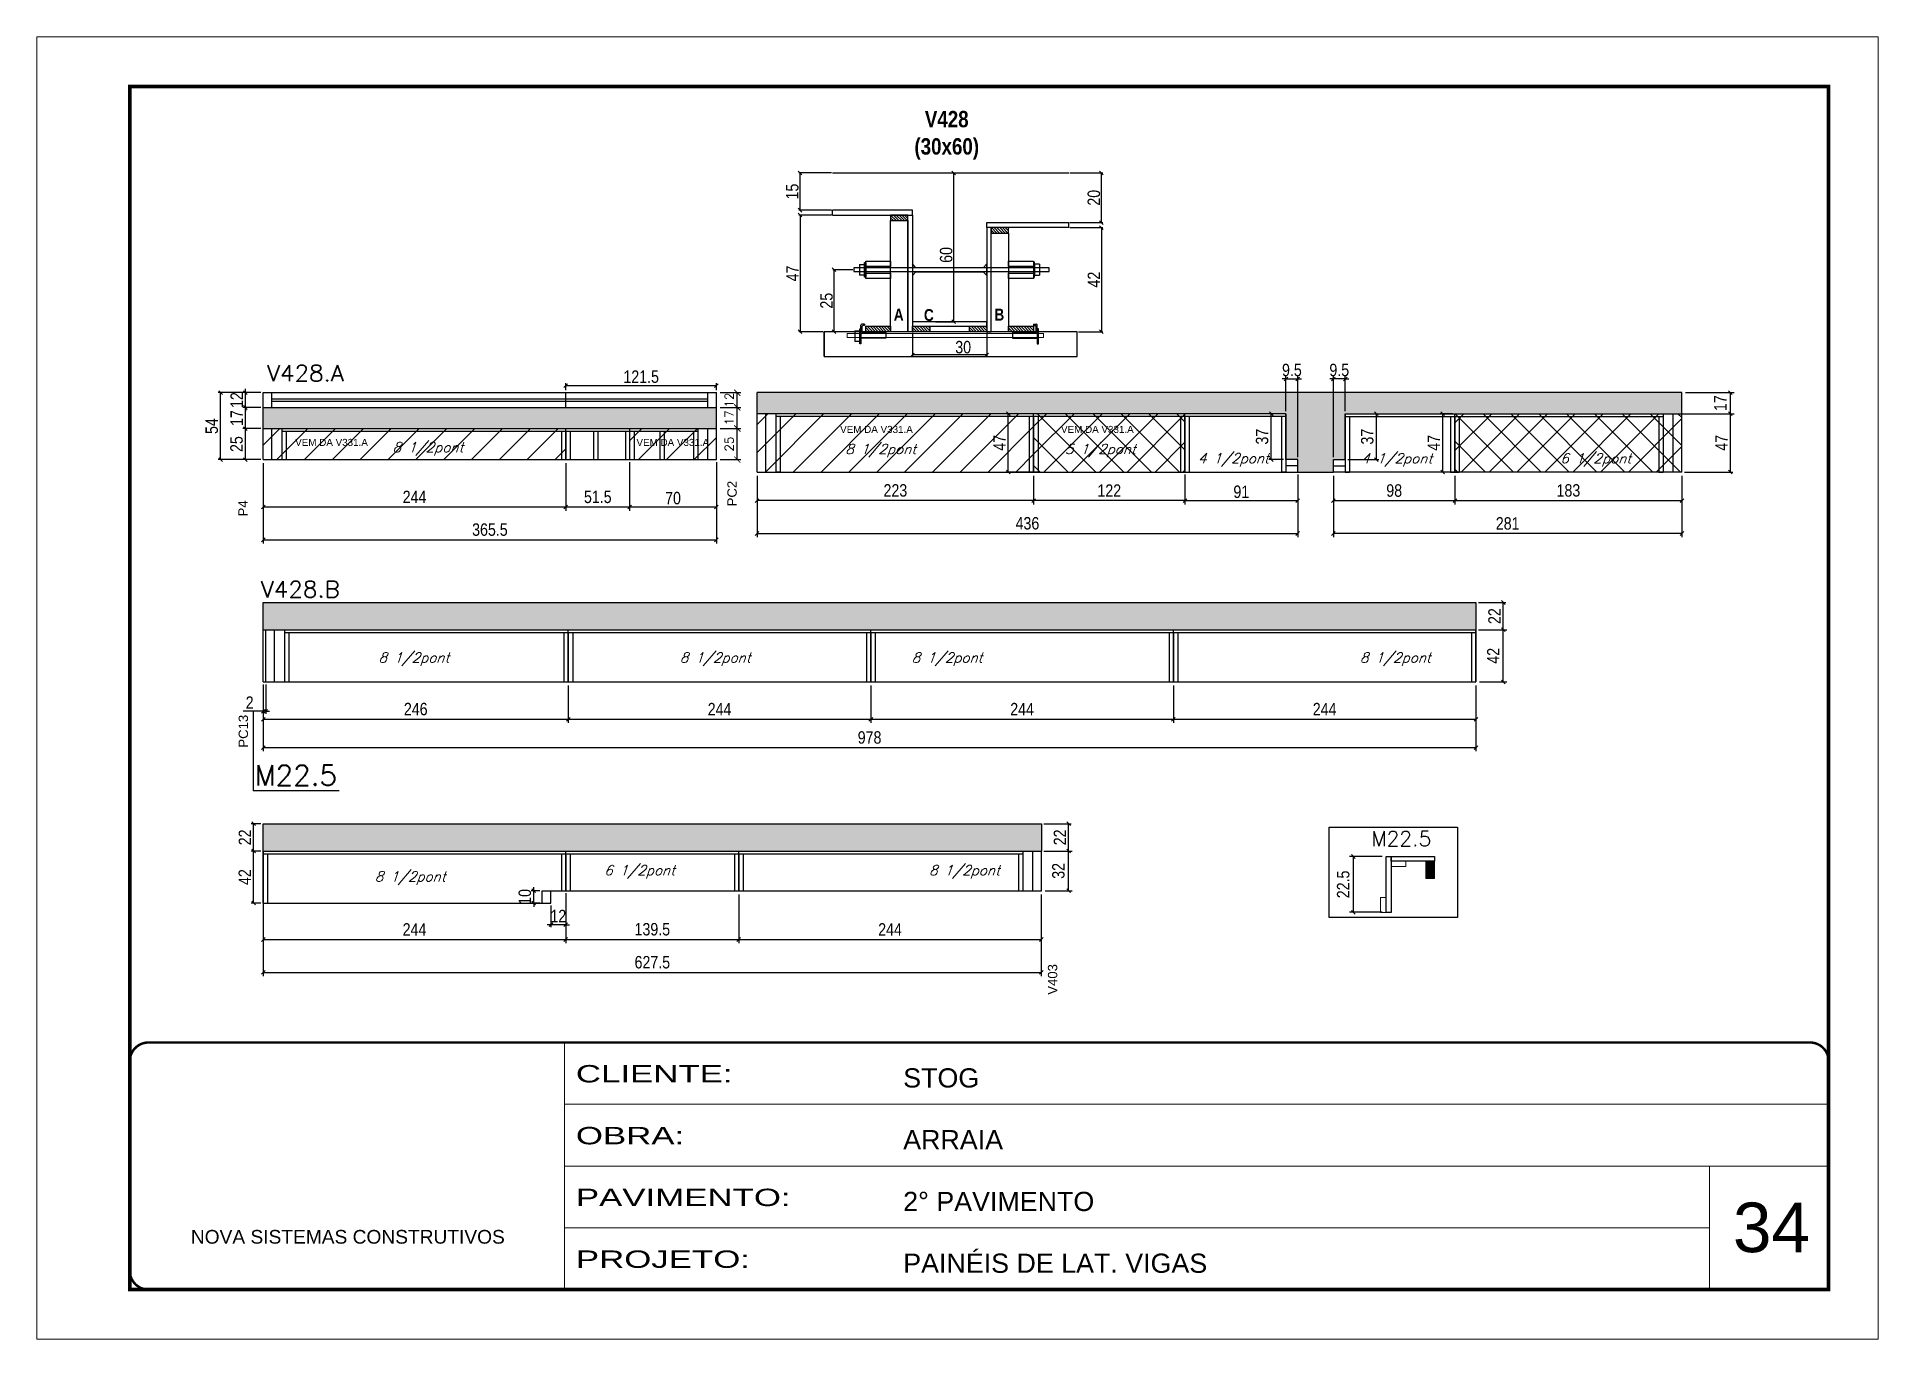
# Model space of a CAD drawing. Extents: x -3394 to 16474, y -5031 to 14397.
# Drawn here: x 5857 to 7342, y 4158 to 5208 of the extents above; entities that cross this region are included whole.
import ezdxf

# ---------------------------------------------------------------- set-up
doc = ezdxf.new("R2010")
doc.units = 0
doc.linetypes.add('CONTINUO', pattern=[0])
doc.linetypes.add('DASHED', pattern=[0.75, 0.5, -0.25])
doc.layers.get('0').update_dxf_attribs({"linetype": 'CONTINUOUS'})
doc.layers.get('Defpoints').update_dxf_attribs({"linetype": 'CONTINUOUS'})
for name, color, linetype in [('1HACHURA MADEIRAS', 1, 'CONTINUOUS'), ('5', 5, 'CONTINUOUS'), ('barrote', 251, 'CONTINUOUS'), ('COTA', 241, 'CONTINUOUS'), ('detalhes', 4, 'CONTINUOUS'), ('NOMENCLATURA', 7, 'CONTINUOUS'), ('Painéis', 200, 'CONTINUOUS'), ('presilha', 1, 'CONTINUOUS'), ('SARR_2.2x10', 60, 'CONTINUOUS'), ('SARR_2.2x7', 40, 'CONTINUOUS'), ('SARR_3.5x7', 81, 'CONTINUOUS'), ('SARR_EDITAR', 141, 'CONTINUOUS'), ('texto', 7, 'CONTINUOUS'), ('Tubo de PVC', 51, 'CONTINUOUS')]:
    doc.layers.add(name, color=color, linetype=linetype)
for name, color, linetype, lineweight in [('CARIMBO', 255, 'CONTINUOUS', 9), ('CONCRETO', 251, 'CONTINUOUS', 25), ('Folhas', 255, 'CONTINUOUS', 9), ('Hachura', 251, 'CONTINUOUS', 9), ('Madeira', 126, 'CONTINUOUS', 18), ('REAPROVEITAMENTO', 251, 'CONTINUOUS', 9), ('Sarr 2.2x7', 40, 'CONTINUOUS', 9), ('SARRAFO DE PRESSAO', 251, 'DASHED', 9), ('SCO-___-LAJ', 2, 'CONTINUOUS', 0), ('Texto Seção', 7, 'CONTINUOUS', 15)]:
    doc.layers.add(name, color=color, linetype=linetype, lineweight=lineweight)
doc.styles.add('ARIAL', font='arial.ttf')
doc.styles.add('COTA TECNICA', font='techl___.ttf', dxfattribs={"height": 10})
doc.styles.add('COTA TECNICA 2X', font='techl___.ttf', dxfattribs={"height": 10})
doc.styles.add('REGUA-120', font='ROMANS.shx', dxfattribs={"height": 15})
doc.styles.add('ROMANS', font='romans.shx')
doc.styles.get("Standard").update_dxf_attribs({"font": 'ROMANS.SHX'})
doc.styles.add('TECNICA', font='techb___.ttf', dxfattribs={"height": 10})
doc.styles.add('Tecnologia', font='')
doc.styles.get('Tecnologia').set_extended_font_data('Forgotten Futurist')
doc.dimstyles.new('Cota Paínel', dxfattribs={"dimtxt": 7, "dimasz": 5, "dimexe": 3, "dimexo": 3, "dimgap": 3, "dimtad": 1, "dimdec": 1, "dimzin": 12, "dimdsep": 46, "dimtxsty": 'ROMANS', "dimblk": 'ARCHTICK', "dimcen": 0, "dimclrd": 4, "dimclre": 4, "dimclrt": 1, "dimadec": 1, "dimazin": 3, "dimtfac": 1, "dimtdec": 1, "dimtmove": 0, "dimatfit": 3, "dimldrblk": 'OBLIQUE', "dimfxl": 1, "dimtolj": 1, "dimtzin": 12, "dimarcsym": 0})
doc.dimstyles.new('PAINEL', dxfattribs={"dimtxt": 10, "dimasz": 3, "dimexe": 3, "dimexo": 3, "dimgap": 3, "dimtad": 1, "dimdec": 1, "dimzin": 12, "dimdsep": 46, "dimtxsty": 'COTA TECNICA', "dimblk1": 'OBLIQUE', "dimblk2": 'OBLIQUE', "dimsah": 1, "dimcen": 0.9, "dimclrd": 4, "dimclre": 4, "dimclrt": 240, "dimadec": 1, "dimazin": 3, "dimtfac": 1, "dimtdec": 1, "dimtmove": 0, "dimatfit": 3, "dimfxl": 1, "dimtolj": 1, "dimtzin": 12, "dimarcsym": 0})
doc.dimstyles.new('SECAO', dxfattribs={"dimscale": 0.333333, "dimtxt": 5, "dimasz": 9, "dimexe": 3, "dimexo": 3, "dimgap": 3, "dimtad": 1, "dimdec": 1, "dimlfac": 0.5, "dimzin": 12, "dimdsep": 46, "dimtxsty": 'COTA TECNICA 2X', "dimblk1": 'OBLIQUE', "dimblk2": 'OBLIQUE', "dimsah": 1, "dimcen": 0.9, "dimclrd": 4, "dimclre": 4, "dimclrt": 240, "dimadec": 1, "dimazin": 3, "dimtfac": 1, "dimtdec": 1, "dimtmove": 0, "dimatfit": 3, "dimfxl": 1, "dimtolj": 1, "dimtzin": 12, "dimarcsym": 0})
pattern_1 = [(45, (0, 994.16), (-11.22532, 11.22532), [])]
pattern_2 = [(45, (0, 994.16), (-11.22532, 11.22532), []), (135, (0, 994.16), (-11.22532, -11.22532), [])]

msp = doc.modelspace()

# ---------------------------------------------------------------- texts
at = {"layer": '5', "color": 7, "linetype": 'Continuous'}
msp.add_text('M22.5', height=12, rotation=359.99996, dxfattribs=at).set_placement((6933.44, 4555.43))
at = {"layer": 'CARIMBO', "style": 'ARIAL'}
msp.add_text('34', height=40, dxfattribs=at).set_placement((7225.07, 4228.09))
at = {"layer": 'detalhes', "style": 'TECNICA'}
for s, p in [('A', (6548.33, 4979.18)), ('C', (6572.63, 4978.87)), ('B', (6629.46, 4979.18))]:
    msp.add_text(s, height=9.6, dxfattribs=at).set_placement(p)
at = {"layer": 'NOMENCLATURA', "linetype": 'Continuous', "style": 'ARIAL'}
for p in [(6505.07, 4888.61), (6683.2, 4888.61), (6065.59, 4878.14), (6340.82, 4878.14)]:
    msp.add_text('VEM DA V331.A', height=5.6753, dxfattribs=at).set_placement(p)
for s, p in [('PC2', (6421.67, 4829.41)), ('P4', (6027.26, 4821.27)), ('PC13', (6027.51, 4634.87)), ('V403', (6680.18, 4435.68))]:
    msp.add_text(s, height=7.567, rotation=90, dxfattribs=at).set_placement(p)
at = {"layer": 'NOMENCLATURA', "linetype": 'Continuous'}
msp.add_text('M22.5', height=16.5, dxfattribs=at).set_placement((6032.82, 4604.31))
at = {"layer": 'NOMENCLATURA', "insert": (6591.03, 5148.23), "char_height": 13.2, "attachment_point": 2, "style": 'TECNICA'}
msp.add_mtext_dynamic_manual_height_columns('V428\\P(30x60)', width=13.2, gutter_width=1, heights=[0], dxfattribs=at)
at = {"layer": 'texto', "color": 2, "char_height": 8, "attachment_point": 5, "style": 'ROMANS'}
for s, insert in [('{\\Q19;\\C256;8 1/2pont}', (6172.62, 4875.71)), ('{\\Q19;\\C256;8 1/2pont}', (6537.79, 4874.32)), ('{\\Q19;\\C256;5 1/2pont}', (6714.96, 4874.32)), ('{\\Q19;\\C256;4 1/2pont}', (6822.22, 4866.86)), ('{\\Q19;\\C256;4 1/2pont}', (6954.03, 4866.79)), ('{\\Q19;\\C256;6 1/2pont}', (7114.41, 4866.79)), ('{\\Q19;\\C256;8 1/2pont}', (6161.35, 4706.16)), ('{\\Q19;\\C256;8 1/2pont}', (6404.35, 4706.16)), ('{\\Q19;\\C256;8 1/2pont}', (6591.35, 4706.16)), ('{\\Q19;\\C256;8 1/2pont}', (6952.85, 4706.16)), ('{\\Q19;\\C256;8 1/2pont}', (6158.35, 4529.69)), ('{\\Q19;\\C256;6 1/2pont}', (6343.35, 4534.69)), ('{\\Q19;\\C256;8 1/2pont}', (6605.35, 4534.69))]:
    msp.add_mtext(s, dxfattribs=dict(at, insert=insert))
at = {"layer": 'Texto Seção', "style": 'REGUA-120', "width": 1.05}
for s, p in [('V428.A', (6042.85, 4930.29)), ('V428.B', (6037.85, 4756.04))]:
    msp.add_text(s, height=13, dxfattribs=at).set_placement(p)

# ---------------------------------------------------------------- blocks, each defined once
blk = doc.blocks.new('9999999999')
at = {"color": 30, "linetype": 'CONTINUO'}
for p, q in [((98564.6, 34230.2), (98564.6, 34429.4)), ((98564.6, 34379.6), (99584, 34379.6)), ((98564.6, 34329.8), (99488, 34329.8)), ((99584, 34329.8), (99488, 34329.8)), ((99488, 34329.8), (99488, 34230.2)), ((98564.6, 34280), (99488, 34280))]:
    blk.add_line(p, q, dxfattribs=at)
at = {"color": 30, "linetype": 'CONTINUO', "const_width": 2}
blk.add_lwpolyline([(99584, 34230.2), (99584, 34414.4, 0.414214), (99569, 34429.4), (98229, 34429.4, 0.414214), (98214, 34414.4), (98214, 34245.2, 0.414214), (98229, 34230.2), (99584, 34230.2)], format="xyb", dxfattribs=at)
at = {"layer": 'Folhas'}
blk.add_lwpolyline([(98139, 34190.2), (99624, 34190.2), (99624, 35240.2), (98139, 35240.2)], close=True, dxfattribs=at)
at = {"layer": 'Folhas', "color": 30, "const_width": 3}
blk.add_lwpolyline([(98214, 34230.2), (99584, 34230.2), (99584, 35200.2), (98214, 35200.2)], close=True, dxfattribs=at)
at = {"color": 7, "linetype": 'Continuous', "ltscale": 5, "style": 'ARIAL'}
for s, height, p in [('STOG', 15.48, (98837.7, 34393.1)), ('ARRAIA', 15.48, (98837.7, 34343.3)), ('2° PAVIMENTO', 15.483, (98837.7, 34293.5)), ('NOVA SISTEMAS CONSTRUTIVOS', 11.059, (98263.2, 34267.2)), ('PAINÉIS DE LAT. VIGAS', 15.483, (98837.7, 34243.7))]:
    blk.add_text(s, height=height, dxfattribs=at).set_placement(p)
at = {"layer": 'Folhas', "color": 7, "style": 'Tecnologia', "width": 1.5}
for s, p in [('CLIENTE:', (98573.7, 34397.2)), ('OBRA:', (98573.7, 34347.3)), ('PAVIMENTO:', (98573.7, 34297.5)), ('PROJETO:', (98573.7, 34247.7))]:
    blk.add_text(s, height=14, dxfattribs=at).set_placement(p)
blk = doc.blocks.new('_Oblique')
at = {"color": 0, "linetype": 'ByBlock', "lineweight": -2}
blk.add_line((-0.5, -0.5), (0.5, 0.5), dxfattribs=at)
blk = doc.blocks.new('*D757')
at = {"layer": 'COTA', "color": 4, "lineweight": -2, "transparency": 16777216}
for p, q in [((6563.3, 4969.2), (6563.3, 4950.5)), ((6623.3, 4969.2), (6623.3, 4950.5)), ((6623.3, 4951.5), (6563.3, 4951.5))]:
    blk.add_line(p, q, dxfattribs=at)
at = {"layer": 'Defpoints', "color": 0, "transparency": 16777216}
for p in [(6563.3, 4970.2), (6623.3, 4970.2), (6563.3, 4951.5)]:
    blk.add_point(p, dxfattribs=at)
at = {"layer": 'COTA', "color": 4, "lineweight": -2, "transparency": 16777216, "xscale": 3, "yscale": 3, "zscale": 3, "rotation": 180}
blk.add_blockref('_Oblique', (6563.3, 4951.5), dxfattribs=at)
at = {"layer": 'COTA', "color": 4, "lineweight": -2, "transparency": 16777216, "xscale": 3, "yscale": 3, "zscale": 3}
blk.add_blockref('_Oblique', (6623.3, 4951.5), dxfattribs=at)
at = {"layer": 'COTA', "color": 240, "transparency": 16777216, "insert": (6604.3, 4957.7), "char_height": 10, "attachment_point": 5, "style": 'COTA TECNICA 2X'}
blk.add_mtext('\\A1;30', dxfattribs=at)
blk = doc.blocks.new('PRESILHA METÁLICA 1')
at = {"layer": 'presilha'}
for p, q in [((0, 13), (6, 13)), ((0, 13), (0, 0)), ((6, 0), (0, 0)), ((6, 15.5), (7.5, 15.5)), ((6, -2.5), (6, 15.5)), ((6, 13), (6, 0)), ((7.5, 10.6), (7.5, 19.9)), ((7.5, 15.5), (7.5, -2.5)), ((37.5, 4.1), (7.5, 4.1)), ((12, 21), (8.6, 21)), ((9, 11.6), (9, 18.9)), ((12, 19.5), (9.6, 19.5)), ((37.5, 11), (9.6, 11)), ((12, 21), (12, 19.5)), ((37.5, 11), (37.5, 4.1)), ((7.5, -2.5), (6, -2.5))]:
    blk.add_line(p, q, dxfattribs=at)
for centre, radius, start, end in [((8.6, 19.9), 1.14, 90, 180), ((9.6, 18.9), 0.57, 90, 180), ((9.6, 11.6), 0.57, 180, 270)]:
    blk.add_arc(centre, radius, start, end, dxfattribs=at)
blk = doc.blocks.new('PRESILHA METÁLICA 2')
at = {"layer": 'presilha'}
for p, q in [((-5.2, 23.5), (-5.2, 22)), ((-5.2, 23.5), (-1.9, 23.5)), ((-0.8, 14.6), (-0.8, 22.4)), ((-30.8, 13.5), (-30.8, 6.6)), ((-30.8, 13.5), (-2.8, 13.5)), ((-30.8, 6.6), (-0.8, 6.6)), ((-5.2, 22), (-2.8, 22)), ((-2.2, 14.1), (-2.2, 21.4)), ((0.8, 18), (-0.8, 18)), ((-0.8, 18), (-0.8, 0)), ((-0.8, 0), (0.8, 0)), ((0.8, 0), (0.8, 18))]:
    blk.add_line(p, q, dxfattribs=at)
for centre, radius, start, end in [((-1.9, 22.4), 1.14, 0, 90), ((-2.8, 21.4), 0.57, 0, 90), ((-2.8, 14.1), 0.57, 270, 0)]:
    blk.add_arc(centre, radius, start, end, dxfattribs=at)
blk = doc.blocks.new('*D758')
at = {"layer": 'COTA', "color": 4, "lineweight": -2, "transparency": 16777216}
for p, q in [((6498, 5064.2), (6471.7, 5064.2)), ((6472.7, 5064.2), (6472.7, 4970.2)), ((6491.3, 4970.2), (6471.7, 4970.2))]:
    blk.add_line(p, q, dxfattribs=at)
at = {"layer": 'Defpoints', "color": 0, "transparency": 16777216}
for p in [(6499, 5064.2), (6472.7, 4970.2), (6492.3, 4970.2)]:
    blk.add_point(p, dxfattribs=at)
at = {"layer": 'COTA', "color": 4, "lineweight": -2, "transparency": 16777216, "xscale": 3, "yscale": 3, "zscale": 3}
for p, rotation in [((6472.7, 5064.2), 90), ((6472.7, 4970.2), 270)]:
    blk.add_blockref('_Oblique', p, dxfattribs=dict(at, rotation=rotation))
at = {"layer": 'COTA', "color": 240, "transparency": 16777216, "insert": (6466.6, 5017.2), "char_height": 10, "attachment_point": 5, "rotation": 90, "style": 'COTA TECNICA 2X'}
blk.add_mtext('\\A1;47', dxfattribs=at)
blk = doc.blocks.new('*D759')
at = {"layer": 'COTA', "color": 4, "lineweight": -2, "transparency": 16777216}
for p, q in [((6592.1, 5098.2), (6597.7, 5098.2)), ((6596.7, 4978.2), (6596.7, 5098.2)), ((6582, 4978.2), (6597.7, 4978.2))]:
    blk.add_line(p, q, dxfattribs=at)
at = {"layer": 'Defpoints', "color": 0, "transparency": 16777216}
for p in [(6591.1, 5098.2), (6596.7, 5098.2), (6581, 4978.2)]:
    blk.add_point(p, dxfattribs=at)
at = {"layer": 'COTA', "color": 4, "lineweight": -2, "transparency": 16777216, "xscale": 3, "yscale": 3, "zscale": 3}
for p, rotation in [((6596.7, 5098.2), 90), ((6596.7, 4978.2), 270)]:
    blk.add_blockref('_Oblique', p, dxfattribs=dict(at, rotation=rotation))
at = {"layer": 'COTA', "color": 240, "transparency": 16777216, "insert": (6590.6, 5032.1), "char_height": 10, "attachment_point": 5, "rotation": 90, "style": 'COTA TECNICA 2X'}
blk.add_mtext('\\A1;60', dxfattribs=at)
blk = doc.blocks.new('*D760')
at = {"layer": 'COTA', "color": 4, "lineweight": -2, "transparency": 16777216}
for p, q in [((6498, 5098.2), (6471.7, 5098.2)), ((6472.7, 5068.2), (6472.7, 5098.2)), ((6498, 5068.2), (6471.7, 5068.2))]:
    blk.add_line(p, q, dxfattribs=at)
at = {"layer": 'Defpoints', "color": 0, "transparency": 16777216}
for p in [(6472.7, 5098.2), (6499, 5098.2), (6499, 5068.2)]:
    blk.add_point(p, dxfattribs=at)
at = {"layer": 'COTA', "color": 4, "lineweight": -2, "transparency": 16777216, "xscale": 3, "yscale": 3, "zscale": 3}
for p, rotation in [((6472.7, 5098.2), 90), ((6472.7, 5068.2), 270)]:
    blk.add_blockref('_Oblique', p, dxfattribs=dict(at, rotation=rotation))
at = {"layer": 'COTA', "color": 240, "transparency": 16777216, "insert": (6466.5, 5083.2), "char_height": 10, "attachment_point": 5, "rotation": 90, "style": 'COTA TECNICA 2X'}
blk.add_mtext('\\A1;15', dxfattribs=at)
blk = doc.blocks.new('*D761')
at = {"layer": 'COTA', "color": 4, "lineweight": -2, "transparency": 16777216}
for p, q in [((6690.4, 5054.2), (6716.8, 5054.2)), ((6715.8, 5054.2), (6715.8, 4970.2)), ((6697.2, 4970.2), (6716.8, 4970.2))]:
    blk.add_line(p, q, dxfattribs=at)
at = {"layer": 'Defpoints', "color": 0, "transparency": 16777216}
for p in [(6689.4, 5054.2), (6696.2, 4970.2), (6715.8, 4970.2)]:
    blk.add_point(p, dxfattribs=at)
at = {"layer": 'COTA', "color": 4, "lineweight": -2, "transparency": 16777216, "xscale": 3, "yscale": 3, "zscale": 3}
for p, rotation in [((6715.8, 5054.2), 90), ((6715.8, 4970.2), 270)]:
    blk.add_blockref('_Oblique', p, dxfattribs=dict(at, rotation=rotation))
at = {"layer": 'COTA', "color": 240, "transparency": 16777216, "insert": (6709.7, 5012.2), "char_height": 10, "attachment_point": 5, "rotation": 90, "style": 'COTA TECNICA 2X'}
blk.add_mtext('\\A1;42', dxfattribs=at)
blk = doc.blocks.new('*D762')
at = {"layer": 'COTA', "color": 4, "lineweight": -2, "transparency": 16777216}
for p, q in [((6690.4, 5098.2), (6716.8, 5098.2)), ((6715.8, 5058.2), (6715.8, 5098.2)), ((6690.4, 5058.2), (6716.8, 5058.2))]:
    blk.add_line(p, q, dxfattribs=at)
at = {"layer": 'Defpoints', "color": 0, "transparency": 16777216}
for p in [(6689.4, 5098.2), (6715.8, 5098.2), (6689.4, 5058.2)]:
    blk.add_point(p, dxfattribs=at)
at = {"layer": 'COTA', "color": 4, "lineweight": -2, "transparency": 16777216, "xscale": 3, "yscale": 3, "zscale": 3}
for p, rotation in [((6715.8, 5098.2), 90), ((6715.8, 5058.2), 270)]:
    blk.add_blockref('_Oblique', p, dxfattribs=dict(at, rotation=rotation))
at = {"layer": 'COTA', "color": 240, "transparency": 16777216, "insert": (6709.7, 5078.2), "char_height": 10, "attachment_point": 5, "rotation": 90, "style": 'COTA TECNICA 2X'}
blk.add_mtext('\\A1;20', dxfattribs=at)
blk = doc.blocks.new('*D763')
at = {"layer": 'COTA', "color": 4, "lineweight": -2, "transparency": 16777216}
for p, q in [((6515.2, 5020.2), (6499.2, 5020.2)), ((6500.2, 4970.2), (6500.2, 5020.2)), ((6524.7, 4970.2), (6499.2, 4970.2))]:
    blk.add_line(p, q, dxfattribs=at)
at = {"layer": 'Defpoints', "color": 0, "transparency": 16777216}
for p in [(6500.2, 5020.2), (6516.2, 5020.2), (6525.7, 4970.2)]:
    blk.add_point(p, dxfattribs=at)
at = {"layer": 'COTA', "color": 4, "lineweight": -2, "transparency": 16777216, "xscale": 3, "yscale": 3, "zscale": 3}
for p, rotation in [((6500.2, 5020.2), 90), ((6500.2, 4970.2), 270)]:
    blk.add_blockref('_Oblique', p, dxfattribs=dict(at, rotation=rotation))
at = {"layer": 'COTA', "color": 240, "transparency": 16777216, "insert": (6494.1, 4995.2), "char_height": 10, "attachment_point": 5, "rotation": 90, "style": 'COTA TECNICA 2X'}
blk.add_mtext('\\A1;25', dxfattribs=at)
blk = doc.blocks.new('*D764')
at = {"layer": 'COTA', "color": 4, "linetype": 'ByBlock', "lineweight": -2, "transparency": 16777216}
for p, q in [((6039.8, 4864.1), (6039.8, 4825.9)), ((6283.8, 4864.1), (6283.8, 4825.9)), ((6039.8, 4828.9), (6283.8, 4828.9))]:
    blk.add_line(p, q, dxfattribs=at)
at = {"layer": 'Defpoints', "color": 0, "linetype": 'ByBlock', "transparency": 16777216}
for p in [(6039.8, 4867.1), (6283.8, 4867.1), (6283.8, 4828.9)]:
    blk.add_point(p, dxfattribs=at)
at = {"layer": 'COTA', "color": 4, "linetype": 'ByBlock', "lineweight": -2, "transparency": 16777216, "xscale": 3, "yscale": 3, "zscale": 3, "rotation": 180}
blk.add_blockref('_Oblique', (6039.8, 4828.9), dxfattribs=at)
at = {"layer": 'COTA', "color": 4, "linetype": 'ByBlock', "lineweight": -2, "transparency": 16777216, "xscale": 3, "yscale": 3, "zscale": 3}
blk.add_blockref('_Oblique', (6283.8, 4828.9), dxfattribs=at)
at = {"layer": 'COTA', "color": 240, "linetype": 'ByBlock', "transparency": 16777216, "insert": (6161.8, 4837), "char_height": 10, "attachment_point": 5, "style": 'COTA TECNICA'}
blk.add_mtext('\\A1;244', dxfattribs=at)
blk = doc.blocks.new('*D765')
at = {"layer": 'COTA', "color": 4, "linetype": 'ByBlock', "lineweight": -2, "transparency": 16777216}
for p, q in [((6283.8, 4864.1), (6283.8, 4825.9)), ((6335.3, 4864.1), (6335.3, 4825.9)), ((6283.8, 4828.9), (6335.3, 4828.9))]:
    blk.add_line(p, q, dxfattribs=at)
at = {"layer": 'Defpoints', "color": 0, "linetype": 'ByBlock', "transparency": 16777216}
for p in [(6283.8, 4867.1), (6335.3, 4867.1), (6335.3, 4828.9)]:
    blk.add_point(p, dxfattribs=at)
at = {"layer": 'COTA', "color": 4, "linetype": 'ByBlock', "lineweight": -2, "transparency": 16777216, "xscale": 3, "yscale": 3, "zscale": 3, "rotation": 180}
blk.add_blockref('_Oblique', (6283.8, 4828.9), dxfattribs=at)
at = {"layer": 'COTA', "color": 4, "linetype": 'ByBlock', "lineweight": -2, "transparency": 16777216, "xscale": 3, "yscale": 3, "zscale": 3}
blk.add_blockref('_Oblique', (6335.3, 4828.9), dxfattribs=at)
at = {"layer": 'COTA', "color": 240, "linetype": 'ByBlock', "transparency": 16777216, "insert": (6309.6, 4837), "char_height": 10, "attachment_point": 5, "style": 'COTA TECNICA'}
blk.add_mtext('\\A1;51.5', dxfattribs=at)
blk = doc.blocks.new('*D773')
at = {"layer": 'COTA', "color": 4, "linetype": 'ByBlock', "lineweight": -2, "transparency": 16777216}
for p, q in [((6039.8, 4864.1), (6039.8, 4799.4)), ((6405.3, 4864.1), (6405.3, 4799.4)), ((6039.8, 4802.4), (6405.3, 4802.4))]:
    blk.add_line(p, q, dxfattribs=at)
at = {"layer": 'Defpoints', "color": 0, "linetype": 'ByBlock', "transparency": 16777216}
for p in [(6039.8, 4867.1), (6405.3, 4867.1), (6405.3, 4802.4)]:
    blk.add_point(p, dxfattribs=at)
at = {"layer": 'COTA', "color": 4, "linetype": 'ByBlock', "lineweight": -2, "transparency": 16777216, "xscale": 3, "yscale": 3, "zscale": 3, "rotation": 180}
blk.add_blockref('_Oblique', (6039.8, 4802.4), dxfattribs=at)
at = {"layer": 'COTA', "color": 4, "linetype": 'ByBlock', "lineweight": -2, "transparency": 16777216, "xscale": 3, "yscale": 3, "zscale": 3}
blk.add_blockref('_Oblique', (6405.3, 4802.4), dxfattribs=at)
at = {"layer": 'COTA', "color": 240, "linetype": 'ByBlock', "transparency": 16777216, "insert": (6222.6, 4810.6), "char_height": 10, "attachment_point": 5, "style": 'COTA TECNICA'}
blk.add_mtext('\\A1;365.5', dxfattribs=at)
blk = doc.blocks.new('_ArchTick')
at = {"color": 0, "linetype": 'ByBlock', "const_width": 0.15}
blk.add_lwpolyline([(-0.5, -0.5), (0.5, 0.5)], dxfattribs=at)
blk = doc.blocks.new('*D766')
at = {"layer": 'COTA', "color": 4, "lineweight": -2, "transparency": 16777216}
for p, q in [((6408.3, 4892.1), (6425.1, 4892.1)), ((6422.1, 4867.1), (6422.1, 4892.1)), ((6408.3, 4867.1), (6425.1, 4867.1))]:
    blk.add_line(p, q, dxfattribs=at)
at = {"layer": 'Defpoints', "color": 0, "transparency": 16777216}
for p in [(6405.3, 4892.1), (6422.1, 4892.1), (6405.3, 4867.1)]:
    blk.add_point(p, dxfattribs=at)
at = {"layer": 'COTA', "color": 4, "lineweight": -2, "transparency": 16777216, "xscale": 5, "yscale": 5, "zscale": 5}
for p, rotation in [((6422.1, 4892.1), 90), ((6422.1, 4867.1), 270)]:
    blk.add_blockref('_ArchTick', p, dxfattribs=dict(at, rotation=rotation))
at = {"layer": 'COTA', "color": 1, "transparency": 16777216, "insert": (6415.6, 4879.6), "char_height": 7, "attachment_point": 5, "rotation": 90, "style": 'ROMANS'}
blk.add_mtext('\\A1;25', dxfattribs=at)
blk = doc.blocks.new('*D767')
at = {"layer": 'COTA', "color": 4, "lineweight": -2, "transparency": 16777216}
for p, q in [((6408.3, 4909.1), (6425.1, 4909.1)), ((6422.1, 4892.1), (6422.1, 4909.1)), ((6408.3, 4892.1), (6425.1, 4892.1))]:
    blk.add_line(p, q, dxfattribs=at)
at = {"layer": 'Defpoints', "color": 0, "transparency": 16777216}
for p in [(6405.3, 4909.1), (6422.1, 4909.1), (6405.3, 4892.1)]:
    blk.add_point(p, dxfattribs=at)
at = {"layer": 'COTA', "color": 4, "lineweight": -2, "transparency": 16777216, "xscale": 5, "yscale": 5, "zscale": 5}
for p, rotation in [((6422.1, 4909.1), 90), ((6422.1, 4892.1), 270)]:
    blk.add_blockref('_ArchTick', p, dxfattribs=dict(at, rotation=rotation))
at = {"layer": 'COTA', "color": 1, "transparency": 16777216, "insert": (6415.6, 4900.8), "char_height": 7, "attachment_point": 5, "rotation": 90, "style": 'ROMANS'}
blk.add_mtext('\\A1;17', dxfattribs=at)
blk = doc.blocks.new('*D768')
at = {"layer": 'COTA', "color": 4, "linetype": 'ByBlock', "lineweight": -2, "transparency": 16777216}
for p, q in [((6661.1, 4854.1), (6661.1, 4831)), ((6783.1, 4854.1), (6783.1, 4831)), ((6783.1, 4834), (6661.1, 4834))]:
    blk.add_line(p, q, dxfattribs=at)
at = {"layer": 'Defpoints', "color": 0, "linetype": 'ByBlock', "transparency": 16777216}
for p in [(6661.1, 4857.1), (6783.1, 4857.1), (6661.1, 4834)]:
    blk.add_point(p, dxfattribs=at)
at = {"layer": 'COTA', "color": 4, "linetype": 'ByBlock', "lineweight": -2, "transparency": 16777216, "xscale": 3, "yscale": 3, "zscale": 3, "rotation": 180}
blk.add_blockref('_Oblique', (6661.1, 4834), dxfattribs=at)
at = {"layer": 'COTA', "color": 4, "linetype": 'ByBlock', "lineweight": -2, "transparency": 16777216, "xscale": 3, "yscale": 3, "zscale": 3}
blk.add_blockref('_Oblique', (6783.1, 4834), dxfattribs=at)
at = {"layer": 'COTA', "color": 240, "linetype": 'ByBlock', "transparency": 16777216, "insert": (6722.1, 4842.1), "char_height": 10, "attachment_point": 5, "style": 'COTA TECNICA'}
blk.add_mtext('\\A1;122', dxfattribs=at)
blk = doc.blocks.new('*D769')
at = {"layer": 'COTA', "color": 4, "linetype": 'ByBlock', "lineweight": -2, "transparency": 16777216}
for p, q in [((6438.1, 4854.1), (6438.1, 4831)), ((6661.1, 4854.1), (6661.1, 4831)), ((6661.1, 4834), (6438.1, 4834))]:
    blk.add_line(p, q, dxfattribs=at)
at = {"layer": 'Defpoints', "color": 0, "linetype": 'ByBlock', "transparency": 16777216}
for p in [(6438.1, 4857.1), (6661.1, 4857.1), (6438.1, 4834)]:
    blk.add_point(p, dxfattribs=at)
at = {"layer": 'COTA', "color": 4, "linetype": 'ByBlock', "lineweight": -2, "transparency": 16777216, "xscale": 3, "yscale": 3, "zscale": 3, "rotation": 180}
blk.add_blockref('_Oblique', (6438.1, 4834), dxfattribs=at)
at = {"layer": 'COTA', "color": 4, "linetype": 'ByBlock', "lineweight": -2, "transparency": 16777216, "xscale": 3, "yscale": 3, "zscale": 3}
blk.add_blockref('_Oblique', (6661.1, 4834), dxfattribs=at)
at = {"layer": 'COTA', "color": 240, "linetype": 'ByBlock', "transparency": 16777216, "insert": (6549.6, 4842.2), "char_height": 10, "attachment_point": 5, "style": 'COTA TECNICA'}
blk.add_mtext('\\A1;223', dxfattribs=at)
blk = doc.blocks.new('*D774')
at = {"layer": 'COTA', "color": 4, "lineweight": -2, "transparency": 16777216}
for p, q in [((6438.1, 4854.1), (6438.1, 4804.5)), ((6874.1, 4854.1), (6874.1, 4804.5)), ((6438.1, 4807.5), (6874.1, 4807.5))]:
    blk.add_line(p, q, dxfattribs=at)
at = {"layer": 'Defpoints', "color": 0, "transparency": 16777216}
for p in [(6438.1, 4857.1), (6874.1, 4857.1), (6874.1, 4807.5)]:
    blk.add_point(p, dxfattribs=at)
at = {"layer": 'COTA', "color": 4, "lineweight": -2, "transparency": 16777216, "xscale": 3, "yscale": 3, "zscale": 3, "rotation": 180}
blk.add_blockref('_Oblique', (6438.1, 4807.5), dxfattribs=at)
at = {"layer": 'COTA', "color": 4, "lineweight": -2, "transparency": 16777216, "xscale": 3, "yscale": 3, "zscale": 3}
blk.add_blockref('_Oblique', (6874.1, 4807.5), dxfattribs=at)
at = {"layer": 'COTA', "color": 240, "transparency": 16777216, "insert": (6656.1, 4815.7), "char_height": 10, "attachment_point": 5, "style": 'COTA TECNICA'}
blk.add_mtext('\\A1;436', dxfattribs=at)
blk = doc.blocks.new('*D770')
at = {"layer": 'COTA', "color": 4, "linetype": 'Continuous', "lineweight": -2, "transparency": 16777216}
for p, q in [((6037.8, 4892.1), (6023.4, 4892.1)), ((6025.4, 4867.1), (6025.4, 4892.1)), ((6037.8, 4867.1), (6023.4, 4867.1))]:
    blk.add_line(p, q, dxfattribs=at)
at = {"layer": 'Defpoints', "color": 0, "linetype": 'Continuous', "transparency": 16777216}
for p in [(6025.4, 4892.1), (6039.8, 4892.1), (6039.8, 4867.1)]:
    blk.add_point(p, dxfattribs=at)
at = {"layer": 'COTA', "color": 4, "linetype": 'Continuous', "lineweight": -2, "transparency": 16777216, "xscale": 3, "yscale": 3, "zscale": 3}
for p, rotation in [((6025.4, 4892.1), 90), ((6025.4, 4867.1), 270)]:
    blk.add_blockref('_Oblique', p, dxfattribs=dict(at, rotation=rotation))
at = {"layer": 'COTA', "color": 240, "linetype": 'Continuous', "transparency": 16777216, "insert": (6018.3, 4879.6), "char_height": 10, "attachment_point": 5, "rotation": 90, "style": 'COTA TECNICA'}
blk.add_mtext('\\A1;25', dxfattribs=at)
blk = doc.blocks.new('*D771')
at = {"layer": 'COTA', "color": 4, "linetype": 'Continuous', "lineweight": -2, "transparency": 16777216}
for p, q in [((6037.8, 4909.1), (6023.4, 4909.1)), ((6025.4, 4892.1), (6025.4, 4909.1)), ((6037.8, 4892.1), (6023.4, 4892.1))]:
    blk.add_line(p, q, dxfattribs=at)
at = {"layer": 'Defpoints', "color": 0, "linetype": 'Continuous', "transparency": 16777216}
for p in [(6025.4, 4909.1), (6039.8, 4909.1), (6039.8, 4892.1)]:
    blk.add_point(p, dxfattribs=at)
at = {"layer": 'COTA', "color": 4, "linetype": 'Continuous', "lineweight": -2, "transparency": 16777216, "xscale": 3, "yscale": 3, "zscale": 3}
for p, rotation in [((6025.4, 4909.1), 90), ((6025.4, 4892.1), 270)]:
    blk.add_blockref('_Oblique', p, dxfattribs=dict(at, rotation=rotation))
at = {"layer": 'COTA', "color": 240, "linetype": 'Continuous', "transparency": 16777216, "insert": (6018.4, 4900.6), "char_height": 10, "attachment_point": 5, "rotation": 90, "style": 'COTA TECNICA'}
blk.add_mtext('\\A1;17', dxfattribs=at)
blk = doc.blocks.new('*D772')
at = {"layer": 'COTA', "color": 4, "linetype": 'Continuous', "lineweight": -2, "transparency": 16777216}
for p, q in [((6659.1, 4904.1), (6638.7, 4904.1)), ((6640.7, 4857.1), (6640.7, 4904.1)), ((6659.1, 4857.1), (6638.7, 4857.1))]:
    blk.add_line(p, q, dxfattribs=at)
at = {"layer": 'Defpoints', "color": 0, "linetype": 'Continuous', "transparency": 16777216}
for p in [(6640.7, 4904.1), (6661.1, 4904.1), (6661.1, 4857.1)]:
    blk.add_point(p, dxfattribs=at)
at = {"layer": 'COTA', "color": 4, "linetype": 'Continuous', "lineweight": -2, "transparency": 16777216, "xscale": 3, "yscale": 3, "zscale": 3}
for p, rotation in [((6640.7, 4904.1), 90), ((6640.7, 4857.1), 270)]:
    blk.add_blockref('_Oblique', p, dxfattribs=dict(at, rotation=rotation))
at = {"layer": 'COTA', "color": 240, "linetype": 'Continuous', "transparency": 16777216, "insert": (6633.6, 4880.6), "char_height": 10, "attachment_point": 5, "rotation": 90, "style": 'COTA TECNICA'}
blk.add_mtext('\\A1;47', dxfattribs=at)
blk = doc.blocks.new('*D775')
at = {"layer": 'COTA', "color": 4, "linetype": 'Continuous', "lineweight": -2, "transparency": 16777216}
for p, q in [((6037.8, 4921.1), (6003.4, 4921.1)), ((6005.4, 4867.1), (6005.4, 4921.1)), ((6037.8, 4867.1), (6003.4, 4867.1))]:
    blk.add_line(p, q, dxfattribs=at)
at = {"layer": 'Defpoints', "color": 0, "linetype": 'Continuous', "transparency": 16777216}
for p in [(6005.4, 4921.1), (6039.8, 4921.1), (6039.8, 4867.1)]:
    blk.add_point(p, dxfattribs=at)
at = {"layer": 'COTA', "color": 4, "linetype": 'Continuous', "lineweight": -2, "transparency": 16777216, "xscale": 3, "yscale": 3, "zscale": 3}
for p, rotation in [((6005.4, 4921.1), 90), ((6005.4, 4867.1), 270)]:
    blk.add_blockref('_Oblique', p, dxfattribs=dict(at, rotation=rotation))
at = {"layer": 'COTA', "color": 240, "linetype": 'Continuous', "transparency": 16777216, "insert": (5998.3, 4894.1), "char_height": 10, "attachment_point": 5, "rotation": 90, "style": 'COTA TECNICA'}
blk.add_mtext('\\A1;54', dxfattribs=at)
blk = doc.blocks.new('*D776')
at = {"layer": 'COTA', "color": 4, "lineweight": -2, "transparency": 16777216}
for p, q in [((6408.3, 4921.1), (6425.1, 4921.1)), ((6422.1, 4909.1), (6422.1, 4921.1)), ((6408.3, 4909.1), (6425.1, 4909.1))]:
    blk.add_line(p, q, dxfattribs=at)
at = {"layer": 'Defpoints', "color": 0, "transparency": 16777216}
for p in [(6405.3, 4921.1), (6422.1, 4921.1), (6405.3, 4909.1)]:
    blk.add_point(p, dxfattribs=at)
at = {"layer": 'COTA', "color": 4, "lineweight": -2, "transparency": 16777216, "xscale": 5, "yscale": 5, "zscale": 5}
for p, rotation in [((6422.1, 4921.1), 90), ((6422.1, 4909.1), 270)]:
    blk.add_blockref('_ArchTick', p, dxfattribs=dict(at, rotation=rotation))
at = {"layer": 'COTA', "color": 1, "transparency": 16777216, "insert": (6415.6, 4915.1), "char_height": 7, "attachment_point": 5, "rotation": 90, "style": 'ROMANS'}
blk.add_mtext('\\A1;12', dxfattribs=at)
blk = doc.blocks.new('*D777')
at = {"layer": 'COTA', "color": 4, "linetype": 'Continuous', "lineweight": -2, "transparency": 16777216}
for p, q in [((6037.8, 4921.1), (6023.4, 4921.1)), ((6025.4, 4921.1), (6025.4, 4924.1)), ((6025.4, 4909.1), (6025.4, 4921.1)), ((6037.8, 4909.1), (6023.4, 4909.1)), ((6025.4, 4909.1), (6025.4, 4906.1))]:
    blk.add_line(p, q, dxfattribs=at)
at = {"layer": 'Defpoints', "color": 0, "linetype": 'Continuous', "transparency": 16777216}
for p in [(6025.4, 4921.1), (6039.8, 4921.1), (6039.8, 4909.1)]:
    blk.add_point(p, dxfattribs=at)
at = {"layer": 'COTA', "color": 4, "linetype": 'Continuous', "lineweight": -2, "transparency": 16777216, "xscale": 3, "yscale": 3, "zscale": 3}
for p, rotation in [((6025.4, 4921.1), 270), ((6025.4, 4909.1), 90)]:
    blk.add_blockref('_Oblique', p, dxfattribs=dict(at, rotation=rotation))
at = {"layer": 'COTA', "color": 240, "linetype": 'Continuous', "transparency": 16777216, "insert": (6018.4, 4915.1), "char_height": 10, "attachment_point": 5, "rotation": 90, "style": 'COTA TECNICA'}
blk.add_mtext('\\A1;12', dxfattribs=at)
blk = doc.blocks.new('*D778')
at = {"layer": 'COTA', "color": 4, "linetype": 'Continuous', "lineweight": -2, "transparency": 16777216}
for p, q in [((6864.6, 4932.1), (6861.6, 4932.1)), ((6864.6, 4906.1), (6864.6, 4934.1)), ((6864.6, 4932.1), (6874.1, 4932.1)), ((6874.1, 4869.1), (6874.1, 4934.1)), ((6874.1, 4932.1), (6877.1, 4932.1))]:
    blk.add_line(p, q, dxfattribs=at)
at = {"layer": 'Defpoints', "color": 0, "linetype": 'Continuous', "transparency": 16777216}
for p in [(6874.1, 4932.1), (6864.6, 4904.1), (6874.1, 4867.1)]:
    blk.add_point(p, dxfattribs=at)
at = {"layer": 'COTA', "color": 4, "linetype": 'Continuous', "lineweight": -2, "transparency": 16777216, "xscale": 3, "yscale": 3, "zscale": 3}
blk.add_blockref('_Oblique', (6864.6, 4932.1), dxfattribs=at)
at = {"layer": 'COTA', "color": 4, "linetype": 'Continuous', "lineweight": -2, "transparency": 16777216, "xscale": 3, "yscale": 3, "zscale": 3, "rotation": 180}
blk.add_blockref('_Oblique', (6874.1, 4932.1), dxfattribs=at)
at = {"layer": 'COTA', "color": 240, "linetype": 'Continuous', "transparency": 16777216, "insert": (6869.4, 4939.3), "char_height": 10, "attachment_point": 5, "style": 'COTA TECNICA'}
blk.add_mtext('\\A1;9.5', dxfattribs=at)
blk = doc.blocks.new('*D779')
at = {"layer": 'COTA', "color": 4, "linetype": 'ByBlock', "lineweight": -2, "transparency": 16777216}
for p, q in [((6902.9, 4854.1), (6902.9, 4831)), ((7000.9, 4854.1), (7000.9, 4831)), ((6902.9, 4834), (7000.9, 4834))]:
    blk.add_line(p, q, dxfattribs=at)
at = {"layer": 'Defpoints', "color": 0, "linetype": 'ByBlock', "transparency": 16777216}
for p in [(6902.9, 4857.1), (7000.9, 4857.1), (7000.9, 4834)]:
    blk.add_point(p, dxfattribs=at)
at = {"layer": 'COTA', "color": 4, "linetype": 'ByBlock', "lineweight": -2, "transparency": 16777216, "xscale": 3, "yscale": 3, "zscale": 3, "rotation": 180}
blk.add_blockref('_Oblique', (6902.9, 4834), dxfattribs=at)
at = {"layer": 'COTA', "color": 4, "linetype": 'ByBlock', "lineweight": -2, "transparency": 16777216, "xscale": 3, "yscale": 3, "zscale": 3}
blk.add_blockref('_Oblique', (7000.9, 4834), dxfattribs=at)
at = {"layer": 'COTA', "color": 240, "linetype": 'ByBlock', "transparency": 16777216, "insert": (6951.9, 4842.1), "char_height": 10, "attachment_point": 5, "style": 'COTA TECNICA'}
blk.add_mtext('\\A1;98', dxfattribs=at)
blk = doc.blocks.new('*D780')
at = {"layer": 'COTA', "color": 4, "linetype": 'ByBlock', "lineweight": -2, "transparency": 16777216}
for p, q in [((7000.9, 4854.1), (7000.9, 4831)), ((7183.9, 4854.1), (7183.9, 4831)), ((7000.9, 4834), (7183.9, 4834))]:
    blk.add_line(p, q, dxfattribs=at)
at = {"layer": 'Defpoints', "color": 0, "linetype": 'ByBlock', "transparency": 16777216}
for p in [(7000.9, 4857.1), (7183.9, 4857.1), (7183.9, 4834)]:
    blk.add_point(p, dxfattribs=at)
at = {"layer": 'COTA', "color": 4, "linetype": 'ByBlock', "lineweight": -2, "transparency": 16777216, "xscale": 3, "yscale": 3, "zscale": 3, "rotation": 180}
blk.add_blockref('_Oblique', (7000.9, 4834), dxfattribs=at)
at = {"layer": 'COTA', "color": 4, "linetype": 'ByBlock', "lineweight": -2, "transparency": 16777216, "xscale": 3, "yscale": 3, "zscale": 3}
blk.add_blockref('_Oblique', (7183.9, 4834), dxfattribs=at)
at = {"layer": 'COTA', "color": 240, "linetype": 'ByBlock', "transparency": 16777216, "insert": (7092.4, 4842.2), "char_height": 10, "attachment_point": 5, "style": 'COTA TECNICA'}
blk.add_mtext('\\A1;183', dxfattribs=at)
blk = doc.blocks.new('*D783')
at = {"layer": 'COTA', "color": 4, "lineweight": -2, "transparency": 16777216}
for p, q in [((7186.9, 4921.1), (7226, 4921.1)), ((7223, 4904.1), (7223, 4921.1)), ((7177.4, 4904.1), (7226, 4904.1))]:
    blk.add_line(p, q, dxfattribs=at)
at = {"layer": 'Defpoints', "color": 0, "transparency": 16777216}
for p in [(7183.9, 4921.1), (7223, 4921.1), (7174.4, 4904.1)]:
    blk.add_point(p, dxfattribs=at)
at = {"layer": 'COTA', "color": 4, "lineweight": -2, "transparency": 16777216, "xscale": 3, "yscale": 3, "zscale": 3}
for p, rotation in [((7223, 4921.1), 90), ((7223, 4904.1), 270)]:
    blk.add_blockref('_Oblique', p, dxfattribs=dict(at, rotation=rotation))
at = {"layer": 'COTA', "color": 240, "transparency": 16777216, "insert": (7214.9, 4912.6), "char_height": 10, "attachment_point": 5, "rotation": 90, "style": 'COTA TECNICA'}
blk.add_mtext('\\A1;17', dxfattribs=at)
blk = doc.blocks.new('*D784')
at = {"layer": 'COTA', "color": 4, "lineweight": -2, "transparency": 16777216}
for p, q in [((6902.9, 4854.1), (6902.9, 4804.5)), ((7183.9, 4854.1), (7183.9, 4804.5)), ((7183.9, 4807.5), (6902.9, 4807.5))]:
    blk.add_line(p, q, dxfattribs=at)
at = {"layer": 'Defpoints', "color": 0, "transparency": 16777216}
for p in [(6902.9, 4857.1), (7183.9, 4857.1), (6902.9, 4807.5)]:
    blk.add_point(p, dxfattribs=at)
at = {"layer": 'COTA', "color": 4, "lineweight": -2, "transparency": 16777216, "xscale": 3, "yscale": 3, "zscale": 3, "rotation": 180}
blk.add_blockref('_Oblique', (6902.9, 4807.5), dxfattribs=at)
at = {"layer": 'COTA', "color": 4, "lineweight": -2, "transparency": 16777216, "xscale": 3, "yscale": 3, "zscale": 3}
blk.add_blockref('_Oblique', (7183.9, 4807.5), dxfattribs=at)
at = {"layer": 'COTA', "color": 240, "transparency": 16777216, "insert": (7043.4, 4815.6), "char_height": 10, "attachment_point": 5, "style": 'COTA TECNICA'}
blk.add_mtext('\\A1;281', dxfattribs=at)
blk = doc.blocks.new('*D781')
at = {"layer": 'COTA', "color": 4, "linetype": 'Continuous', "lineweight": -2, "transparency": 16777216}
for p, q in [((7185.9, 4904.1), (7225, 4904.1)), ((7223, 4857.1), (7223, 4904.1)), ((7185.9, 4857.1), (7225, 4857.1))]:
    blk.add_line(p, q, dxfattribs=at)
at = {"layer": 'Defpoints', "color": 0, "linetype": 'Continuous', "transparency": 16777216}
for p in [(7183.9, 4904.1), (7223, 4904.1), (7183.9, 4857.1)]:
    blk.add_point(p, dxfattribs=at)
at = {"layer": 'COTA', "color": 4, "linetype": 'Continuous', "lineweight": -2, "transparency": 16777216, "xscale": 3, "yscale": 3, "zscale": 3}
for p, rotation in [((7223, 4904.1), 90), ((7223, 4857.1), 270)]:
    blk.add_blockref('_Oblique', p, dxfattribs=dict(at, rotation=rotation))
at = {"layer": 'COTA', "color": 240, "linetype": 'Continuous', "transparency": 16777216, "insert": (7215.9, 4880.6), "char_height": 10, "attachment_point": 5, "rotation": 90, "style": 'COTA TECNICA'}
blk.add_mtext('\\A1;47', dxfattribs=at)
blk = doc.blocks.new('*D782')
at = {"layer": 'COTA', "color": 4, "linetype": 'Continuous', "lineweight": -2, "transparency": 16777216}
for p, q in [((6902.9, 4932.1), (6899.9, 4932.1)), ((6902.9, 4869.1), (6902.9, 4934.1)), ((6912.4, 4932.1), (6902.9, 4932.1)), ((6912.4, 4906.1), (6912.4, 4934.1)), ((6912.4, 4932.1), (6915.4, 4932.1))]:
    blk.add_line(p, q, dxfattribs=at)
at = {"layer": 'Defpoints', "color": 0, "linetype": 'Continuous', "transparency": 16777216}
for p in [(6902.9, 4932.1), (6912.4, 4904.1), (6902.9, 4867.1)]:
    blk.add_point(p, dxfattribs=at)
at = {"layer": 'COTA', "color": 4, "linetype": 'Continuous', "lineweight": -2, "transparency": 16777216, "xscale": 3, "yscale": 3, "zscale": 3}
blk.add_blockref('_Oblique', (6902.9, 4932.1), dxfattribs=at)
at = {"layer": 'COTA', "color": 4, "linetype": 'Continuous', "lineweight": -2, "transparency": 16777216, "xscale": 3, "yscale": 3, "zscale": 3, "rotation": 180}
blk.add_blockref('_Oblique', (6912.4, 4932.1), dxfattribs=at)
at = {"layer": 'COTA', "color": 240, "linetype": 'Continuous', "transparency": 16777216, "insert": (6907.6, 4939.3), "char_height": 10, "attachment_point": 5, "style": 'COTA TECNICA'}
blk.add_mtext('\\A1;9.5', dxfattribs=at)
blk = doc.blocks.new('*D785')
at = {"layer": 'COTA', "color": 4, "linetype": 'Continuous', "lineweight": -2, "transparency": 16777216}
for p, q in [((6998.9, 4904.1), (6988.9, 4904.1)), ((6990.9, 4904.1), (6990.9, 4857.1)), ((6998.9, 4857.1), (6988.9, 4857.1))]:
    blk.add_line(p, q, dxfattribs=at)
at = {"layer": 'Defpoints', "color": 0, "linetype": 'Continuous', "transparency": 16777216}
for p in [(7000.9, 4904.1), (6990.9, 4857.1), (7000.9, 4857.1)]:
    blk.add_point(p, dxfattribs=at)
at = {"layer": 'COTA', "color": 4, "linetype": 'Continuous', "lineweight": -2, "transparency": 16777216, "xscale": 3, "yscale": 3, "zscale": 3}
for p, rotation in [((6990.9, 4904.1), 90), ((6990.9, 4857.1), 270)]:
    blk.add_blockref('_Oblique', p, dxfattribs=dict(at, rotation=rotation))
at = {"layer": 'COTA', "color": 240, "linetype": 'Continuous', "transparency": 16777216, "insert": (6983.8, 4880.6), "char_height": 10, "attachment_point": 5, "rotation": 90, "style": 'COTA TECNICA'}
blk.add_mtext('\\A1;47', dxfattribs=at)
blk = doc.blocks.new('*D786')
at = {"layer": 'COTA', "color": 4, "linetype": 'Continuous', "lineweight": -2, "transparency": 16777216}
for p, q in [((6914.4, 4904.1), (6939.5, 4904.1)), ((6937.5, 4867.1), (6937.5, 4904.1)), ((6914.4, 4867.1), (6939.5, 4867.1))]:
    blk.add_line(p, q, dxfattribs=at)
at = {"layer": 'Defpoints', "color": 0, "linetype": 'Continuous', "transparency": 16777216}
for p in [(6912.4, 4904.1), (6937.5, 4904.1), (6912.4, 4867.1)]:
    blk.add_point(p, dxfattribs=at)
at = {"layer": 'COTA', "color": 4, "linetype": 'Continuous', "lineweight": -2, "transparency": 16777216, "xscale": 3, "yscale": 3, "zscale": 3}
for p, rotation in [((6937.5, 4904.1), 90), ((6937.5, 4867.1), 270)]:
    blk.add_blockref('_Oblique', p, dxfattribs=dict(at, rotation=rotation))
at = {"layer": 'COTA', "color": 240, "linetype": 'Continuous', "transparency": 16777216, "insert": (6930.2, 4885.6), "char_height": 10, "attachment_point": 5, "rotation": 90, "style": 'COTA TECNICA'}
blk.add_mtext('\\A1;37', dxfattribs=at)
blk = doc.blocks.new('*D787')
at = {"layer": 'COTA', "color": 4, "linetype": 'Continuous', "lineweight": -2, "transparency": 16777216}
for p, q in [((6862.6, 4904.1), (6850.7, 4904.1)), ((6852.7, 4867.1), (6852.7, 4904.1)), ((6862.6, 4867.1), (6850.7, 4867.1))]:
    blk.add_line(p, q, dxfattribs=at)
at = {"layer": 'Defpoints', "color": 0, "linetype": 'Continuous', "transparency": 16777216}
for p in [(6852.7, 4904.1), (6864.6, 4904.1), (6864.6, 4867.1)]:
    blk.add_point(p, dxfattribs=at)
at = {"layer": 'COTA', "color": 4, "linetype": 'Continuous', "lineweight": -2, "transparency": 16777216, "xscale": 3, "yscale": 3, "zscale": 3}
for p, rotation in [((6852.7, 4904.1), 90), ((6852.7, 4867.1), 270)]:
    blk.add_blockref('_Oblique', p, dxfattribs=dict(at, rotation=rotation))
at = {"layer": 'COTA', "color": 240, "linetype": 'Continuous', "transparency": 16777216, "insert": (6845.4, 4885.6), "char_height": 10, "attachment_point": 5, "rotation": 90, "style": 'COTA TECNICA'}
blk.add_mtext('\\A1;37', dxfattribs=at)
blk = doc.blocks.new('*D788')
at = {"layer": 'COTA', "color": 4, "linetype": 'ByBlock', "lineweight": -2, "transparency": 16777216}
for p, q in [((7020.8, 4729.9), (7042.8, 4729.9)), ((7039.8, 4687.9), (7039.8, 4729.9)), ((7020.8, 4687.9), (7042.8, 4687.9))]:
    blk.add_line(p, q, dxfattribs=at)
at = {"layer": 'Defpoints', "color": 0, "linetype": 'ByBlock', "transparency": 16777216}
for p in [(7017.8, 4729.9), (7039.8, 4729.9), (7017.8, 4687.9)]:
    blk.add_point(p, dxfattribs=at)
at = {"layer": 'COTA', "color": 4, "linetype": 'ByBlock', "lineweight": -2, "transparency": 16777216, "xscale": 3, "yscale": 3, "zscale": 3}
for p, rotation in [((7039.8, 4729.9), 90), ((7039.8, 4687.9), 270)]:
    blk.add_blockref('_Oblique', p, dxfattribs=dict(at, rotation=rotation))
at = {"layer": 'COTA', "color": 240, "linetype": 'ByBlock', "transparency": 16777216, "insert": (7031.8, 4708.9), "char_height": 10, "attachment_point": 5, "rotation": 90, "style": 'COTA TECNICA'}
blk.add_mtext('\\A1;42', dxfattribs=at)
blk = doc.blocks.new('*D789')
at = {"layer": 'COTA', "color": 4, "linetype": 'ByBlock', "lineweight": -2, "transparency": 16777216}
for p, q in [((6039.8, 4684.9), (6039.8, 4654.8)), ((6285.8, 4684.9), (6285.8, 4654.8)), ((6039.8, 4657.8), (6285.8, 4657.8))]:
    blk.add_line(p, q, dxfattribs=at)
at = {"layer": 'Defpoints', "color": 0, "linetype": 'ByBlock', "transparency": 16777216}
for p in [(6039.8, 4687.9), (6285.8, 4687.9), (6285.8, 4657.8)]:
    blk.add_point(p, dxfattribs=at)
at = {"layer": 'COTA', "color": 4, "linetype": 'ByBlock', "lineweight": -2, "transparency": 16777216, "xscale": 3, "yscale": 3, "zscale": 3, "rotation": 180}
blk.add_blockref('_Oblique', (6039.8, 4657.8), dxfattribs=at)
at = {"layer": 'COTA', "color": 4, "linetype": 'ByBlock', "lineweight": -2, "transparency": 16777216, "xscale": 3, "yscale": 3, "zscale": 3}
blk.add_blockref('_Oblique', (6285.8, 4657.8), dxfattribs=at)
at = {"layer": 'COTA', "color": 240, "linetype": 'ByBlock', "transparency": 16777216, "insert": (6162.8, 4665.9), "char_height": 10, "attachment_point": 5, "style": 'COTA TECNICA'}
blk.add_mtext('\\A1;246', dxfattribs=at)
blk = doc.blocks.new('*D790')
at = {"layer": 'COTA', "color": 4, "linetype": 'ByBlock', "lineweight": -2, "transparency": 16777216}
for p, q in [((6285.8, 4684.9), (6285.8, 4654.8)), ((6529.8, 4684.9), (6529.8, 4654.8)), ((6285.8, 4657.8), (6529.8, 4657.8))]:
    blk.add_line(p, q, dxfattribs=at)
at = {"layer": 'Defpoints', "color": 0, "linetype": 'ByBlock', "transparency": 16777216}
for p in [(6285.8, 4687.9), (6529.8, 4687.9), (6529.8, 4657.8)]:
    blk.add_point(p, dxfattribs=at)
at = {"layer": 'COTA', "color": 4, "linetype": 'ByBlock', "lineweight": -2, "transparency": 16777216, "xscale": 3, "yscale": 3, "zscale": 3, "rotation": 180}
blk.add_blockref('_Oblique', (6285.8, 4657.8), dxfattribs=at)
at = {"layer": 'COTA', "color": 4, "linetype": 'ByBlock', "lineweight": -2, "transparency": 16777216, "xscale": 3, "yscale": 3, "zscale": 3}
blk.add_blockref('_Oblique', (6529.8, 4657.8), dxfattribs=at)
at = {"layer": 'COTA', "color": 240, "linetype": 'ByBlock', "transparency": 16777216, "insert": (6407.8, 4665.9), "char_height": 10, "attachment_point": 5, "style": 'COTA TECNICA'}
blk.add_mtext('\\A1;244', dxfattribs=at)
blk = doc.blocks.new('*D791')
at = {"layer": 'COTA', "color": 4, "linetype": 'ByBlock', "lineweight": -2, "transparency": 16777216}
for p, q in [((6039.8, 4684.9), (6039.8, 4631.9)), ((7017.8, 4684.9), (7017.8, 4631.9)), ((6039.8, 4634.9), (7017.8, 4634.9))]:
    blk.add_line(p, q, dxfattribs=at)
at = {"layer": 'Defpoints', "color": 0, "linetype": 'ByBlock', "transparency": 16777216}
for p in [(6039.8, 4687.9), (7017.8, 4687.9), (7017.8, 4634.9)]:
    blk.add_point(p, dxfattribs=at)
at = {"layer": 'COTA', "color": 4, "linetype": 'ByBlock', "lineweight": -2, "transparency": 16777216, "xscale": 3, "yscale": 3, "zscale": 3, "rotation": 180}
blk.add_blockref('_Oblique', (6039.8, 4634.9), dxfattribs=at)
at = {"layer": 'COTA', "color": 4, "linetype": 'ByBlock', "lineweight": -2, "transparency": 16777216, "xscale": 3, "yscale": 3, "zscale": 3}
blk.add_blockref('_Oblique', (7017.8, 4634.9), dxfattribs=at)
at = {"layer": 'COTA', "color": 240, "linetype": 'ByBlock', "transparency": 16777216, "insert": (6528.8, 4643), "char_height": 10, "attachment_point": 5, "style": 'COTA TECNICA'}
blk.add_mtext('\\A1;978', dxfattribs=at)
blk = doc.blocks.new('*D792')
at = {"layer": 'COTA', "color": 4, "linetype": 'ByBlock', "lineweight": -2, "transparency": 16777216}
for p, q in [((6773.8, 4684.9), (6773.8, 4654.8)), ((7017.8, 4672.7), (7017.8, 4654.8)), ((6773.8, 4657.8), (7017.8, 4657.8))]:
    blk.add_line(p, q, dxfattribs=at)
at = {"layer": 'Defpoints', "color": 0, "linetype": 'ByBlock', "transparency": 16777216}
for p in [(6773.8, 4687.9), (7017.8, 4675.7), (7017.8, 4657.8)]:
    blk.add_point(p, dxfattribs=at)
at = {"layer": 'COTA', "color": 4, "linetype": 'ByBlock', "lineweight": -2, "transparency": 16777216, "xscale": 3, "yscale": 3, "zscale": 3, "rotation": 180}
blk.add_blockref('_Oblique', (6773.8, 4657.8), dxfattribs=at)
at = {"layer": 'COTA', "color": 4, "linetype": 'ByBlock', "lineweight": -2, "transparency": 16777216, "xscale": 3, "yscale": 3, "zscale": 3}
blk.add_blockref('_Oblique', (7017.8, 4657.8), dxfattribs=at)
at = {"layer": 'COTA', "color": 240, "linetype": 'ByBlock', "transparency": 16777216, "insert": (6895.8, 4665.9), "char_height": 10, "attachment_point": 5, "style": 'COTA TECNICA'}
blk.add_mtext('\\A1;244', dxfattribs=at)
blk = doc.blocks.new('*D793')
at = {"layer": 'COTA', "color": 4, "linetype": 'ByBlock', "lineweight": -2, "transparency": 16777216}
for p, q in [((6529.8, 4684.9), (6529.8, 4654.8)), ((6773.8, 4684.9), (6773.8, 4654.8)), ((6529.8, 4657.8), (6773.8, 4657.8))]:
    blk.add_line(p, q, dxfattribs=at)
at = {"layer": 'Defpoints', "color": 0, "linetype": 'ByBlock', "transparency": 16777216}
for p in [(6529.8, 4687.9), (6773.8, 4687.9), (6773.8, 4657.8)]:
    blk.add_point(p, dxfattribs=at)
at = {"layer": 'COTA', "color": 4, "linetype": 'ByBlock', "lineweight": -2, "transparency": 16777216, "xscale": 3, "yscale": 3, "zscale": 3, "rotation": 180}
blk.add_blockref('_Oblique', (6529.8, 4657.8), dxfattribs=at)
at = {"layer": 'COTA', "color": 4, "linetype": 'ByBlock', "lineweight": -2, "transparency": 16777216, "xscale": 3, "yscale": 3, "zscale": 3}
blk.add_blockref('_Oblique', (6773.8, 4657.8), dxfattribs=at)
at = {"layer": 'COTA', "color": 240, "linetype": 'ByBlock', "transparency": 16777216, "insert": (6651.8, 4665.9), "char_height": 10, "attachment_point": 5, "style": 'COTA TECNICA'}
blk.add_mtext('\\A1;244', dxfattribs=at)
blk = doc.blocks.new('*D794')
at = {"layer": 'COTA', "color": 4, "linetype": 'ByBlock', "lineweight": -2, "transparency": 16777216}
for p, q in [((6670.3, 4551.5), (6692.3, 4551.5)), ((6689.3, 4519.5), (6689.3, 4551.5)), ((6670.3, 4519.5), (6692.3, 4519.5))]:
    blk.add_line(p, q, dxfattribs=at)
at = {"layer": 'Defpoints', "color": 0, "linetype": 'ByBlock', "transparency": 16777216}
for p in [(6667.3, 4551.5), (6689.3, 4551.5), (6667.3, 4519.5)]:
    blk.add_point(p, dxfattribs=at)
at = {"layer": 'COTA', "color": 4, "linetype": 'ByBlock', "lineweight": -2, "transparency": 16777216, "xscale": 3, "yscale": 3, "zscale": 3}
for p, rotation in [((6689.3, 4551.5), 90), ((6689.3, 4519.5), 270)]:
    blk.add_blockref('_Oblique', p, dxfattribs=dict(at, rotation=rotation))
at = {"layer": 'COTA', "color": 240, "linetype": 'ByBlock', "transparency": 16777216, "insert": (6681.1, 4535.5), "char_height": 10, "attachment_point": 5, "rotation": 90, "style": 'COTA TECNICA'}
blk.add_mtext('\\A1;32', dxfattribs=at)
blk = doc.blocks.new('*D795')
at = {"layer": 'COTA', "color": 4, "linetype": 'ByBlock', "lineweight": -2, "transparency": 16777216}
for p, q in [((6283.8, 4516.5), (6283.8, 4477.2)), ((6039.8, 4511.5), (6039.8, 4477.2)), ((6039.8, 4480.2), (6283.8, 4480.2))]:
    blk.add_line(p, q, dxfattribs=at)
at = {"layer": 'Defpoints', "color": 0, "linetype": 'ByBlock', "transparency": 16777216}
for p in [(6039.8, 4514.5), (6283.8, 4519.5), (6283.8, 4480.2)]:
    blk.add_point(p, dxfattribs=at)
at = {"layer": 'COTA', "color": 4, "linetype": 'ByBlock', "lineweight": -2, "transparency": 16777216, "xscale": 3, "yscale": 3, "zscale": 3, "rotation": 180}
blk.add_blockref('_Oblique', (6039.8, 4480.2), dxfattribs=at)
at = {"layer": 'COTA', "color": 4, "linetype": 'ByBlock', "lineweight": -2, "transparency": 16777216, "xscale": 3, "yscale": 3, "zscale": 3}
blk.add_blockref('_Oblique', (6283.8, 4480.2), dxfattribs=at)
at = {"layer": 'COTA', "color": 240, "linetype": 'ByBlock', "transparency": 16777216, "insert": (6161.8, 4488.3), "char_height": 10, "attachment_point": 5, "style": 'COTA TECNICA'}
blk.add_mtext('\\A1;244', dxfattribs=at)
blk = doc.blocks.new('*D796')
at = {"layer": 'COTA', "color": 4, "linetype": 'ByBlock', "lineweight": -2, "transparency": 16777216}
for p, q in [((6283.8, 4516.5), (6283.8, 4477.2)), ((6423.3, 4516.5), (6423.3, 4477.2)), ((6283.8, 4480.2), (6423.3, 4480.2))]:
    blk.add_line(p, q, dxfattribs=at)
at = {"layer": 'Defpoints', "color": 0, "linetype": 'ByBlock', "transparency": 16777216}
for p in [(6283.8, 4519.5), (6423.3, 4519.5), (6423.3, 4480.2)]:
    blk.add_point(p, dxfattribs=at)
at = {"layer": 'COTA', "color": 4, "linetype": 'ByBlock', "lineweight": -2, "transparency": 16777216, "xscale": 3, "yscale": 3, "zscale": 3, "rotation": 180}
blk.add_blockref('_Oblique', (6283.8, 4480.2), dxfattribs=at)
at = {"layer": 'COTA', "color": 4, "linetype": 'ByBlock', "lineweight": -2, "transparency": 16777216, "xscale": 3, "yscale": 3, "zscale": 3}
blk.add_blockref('_Oblique', (6423.3, 4480.2), dxfattribs=at)
at = {"layer": 'COTA', "color": 240, "linetype": 'ByBlock', "transparency": 16777216, "insert": (6353.6, 4488.4), "char_height": 10, "attachment_point": 5, "style": 'COTA TECNICA'}
blk.add_mtext('\\A1;139.5', dxfattribs=at)
blk = doc.blocks.new('*D797')
at = {"layer": 'COTA', "color": 4, "linetype": 'ByBlock', "lineweight": -2, "transparency": 16777216}
for p, q in [((6667.3, 4516.5), (6667.3, 4450.7)), ((6039.8, 4511.5), (6039.8, 4450.7)), ((6039.8, 4453.7), (6667.3, 4453.7))]:
    blk.add_line(p, q, dxfattribs=at)
at = {"layer": 'Defpoints', "color": 0, "linetype": 'ByBlock', "transparency": 16777216}
for p in [(6039.8, 4514.5), (6667.3, 4519.5), (6667.3, 4453.7)]:
    blk.add_point(p, dxfattribs=at)
at = {"layer": 'COTA', "color": 4, "linetype": 'ByBlock', "lineweight": -2, "transparency": 16777216, "xscale": 3, "yscale": 3, "zscale": 3, "rotation": 180}
blk.add_blockref('_Oblique', (6039.8, 4453.7), dxfattribs=at)
at = {"layer": 'COTA', "color": 4, "linetype": 'ByBlock', "lineweight": -2, "transparency": 16777216, "xscale": 3, "yscale": 3, "zscale": 3}
blk.add_blockref('_Oblique', (6667.3, 4453.7), dxfattribs=at)
at = {"layer": 'COTA', "color": 240, "linetype": 'ByBlock', "transparency": 16777216, "insert": (6353.6, 4461.8), "char_height": 10, "attachment_point": 5, "style": 'COTA TECNICA'}
blk.add_mtext('\\A1;627.5', dxfattribs=at)
blk = doc.blocks.new('*D798')
at = {"layer": 'COTA', "color": 4, "linetype": 'ByBlock', "lineweight": -2, "transparency": 16777216}
for p, q in [((6423.3, 4516.5), (6423.3, 4477.2)), ((6667.3, 4499.2), (6667.3, 4477.2)), ((6423.3, 4480.2), (6667.3, 4480.2))]:
    blk.add_line(p, q, dxfattribs=at)
at = {"layer": 'Defpoints', "color": 0, "linetype": 'ByBlock', "transparency": 16777216}
for p in [(6423.3, 4519.5), (6667.3, 4502.2), (6667.3, 4480.2)]:
    blk.add_point(p, dxfattribs=at)
at = {"layer": 'COTA', "color": 4, "linetype": 'ByBlock', "lineweight": -2, "transparency": 16777216, "xscale": 3, "yscale": 3, "zscale": 3, "rotation": 180}
blk.add_blockref('_Oblique', (6423.3, 4480.2), dxfattribs=at)
at = {"layer": 'COTA', "color": 4, "linetype": 'ByBlock', "lineweight": -2, "transparency": 16777216, "xscale": 3, "yscale": 3, "zscale": 3}
blk.add_blockref('_Oblique', (6667.3, 4480.2), dxfattribs=at)
at = {"layer": 'COTA', "color": 240, "linetype": 'ByBlock', "transparency": 16777216, "insert": (6545.3, 4488.3), "char_height": 10, "attachment_point": 5, "style": 'COTA TECNICA'}
blk.add_mtext('\\A1;244', dxfattribs=at)
blk = doc.blocks.new('*D799')
at = {"layer": 'COTA', "color": 4, "linetype": 'Continuous', "lineweight": -2, "transparency": 16777216}
for p, q in [((6283.8, 4517.5), (6283.8, 4490.1)), ((6271.8, 4507.5), (6271.8, 4490.1)), ((6271.8, 4492.1), (6268.8, 4492.1)), ((6283.8, 4492.1), (6271.8, 4492.1)), ((6283.8, 4492.1), (6286.8, 4492.1))]:
    blk.add_line(p, q, dxfattribs=at)
at = {"layer": 'Defpoints', "color": 0, "linetype": 'Continuous', "transparency": 16777216}
for p in [(6283.8, 4519.5), (6271.8, 4509.5), (6271.8, 4492.1)]:
    blk.add_point(p, dxfattribs=at)
at = {"layer": 'COTA', "color": 4, "linetype": 'Continuous', "lineweight": -2, "transparency": 16777216, "xscale": 3, "yscale": 3, "zscale": 3}
blk.add_blockref('_Oblique', (6271.8, 4492.1), dxfattribs=at)
at = {"layer": 'COTA', "color": 4, "linetype": 'Continuous', "lineweight": -2, "transparency": 16777216, "xscale": 3, "yscale": 3, "zscale": 3, "rotation": 180}
blk.add_blockref('_Oblique', (6283.8, 4492.1), dxfattribs=at)
at = {"layer": 'COTA', "color": 240, "linetype": 'Continuous', "transparency": 16777216, "insert": (6277.8, 4499.1), "char_height": 10, "attachment_point": 5, "style": 'COTA TECNICA'}
blk.add_mtext('\\A1;12', dxfattribs=at)
blk = doc.blocks.new('*D800')
at = {"layer": 'COTA', "color": 4, "linetype": 'Continuous', "lineweight": -2, "transparency": 16777216}
for p, q in [((6262.8, 4519.5), (6255.9, 4519.5)), ((6257.9, 4519.5), (6257.9, 4522.5)), ((6257.9, 4509.5), (6257.9, 4519.5)), ((6262.8, 4509.5), (6255.9, 4509.5)), ((6257.9, 4509.5), (6257.9, 4506.5))]:
    blk.add_line(p, q, dxfattribs=at)
at = {"layer": 'Defpoints', "color": 0, "linetype": 'Continuous', "transparency": 16777216}
for p in [(6257.9, 4519.5), (6264.8, 4519.5), (6264.8, 4509.5)]:
    blk.add_point(p, dxfattribs=at)
at = {"layer": 'COTA', "color": 4, "linetype": 'Continuous', "lineweight": -2, "transparency": 16777216, "xscale": 3, "yscale": 3, "zscale": 3}
for p, rotation in [((6257.9, 4519.5), 270), ((6257.9, 4509.5), 90)]:
    blk.add_blockref('_Oblique', p, dxfattribs=dict(at, rotation=rotation))
at = {"layer": 'COTA', "color": 240, "linetype": 'Continuous', "transparency": 16777216, "insert": (6250.8, 4514.5), "char_height": 10, "attachment_point": 5, "rotation": 90, "style": 'COTA TECNICA'}
blk.add_mtext('\\A1;10', dxfattribs=at)
blk = doc.blocks.new('*D801')
at = {"layer": 'COTA', "color": 4, "linetype": 'Continuous', "lineweight": -2, "transparency": 16777216}
for p, q in [((6039.8, 4685.9), (6039.8, 4662.2)), ((6041.8, 4685.9), (6041.8, 4662.2)), ((6039.8, 4664.2), (6023.7, 4664.2)), ((6041.8, 4664.2), (6039.8, 4664.2)), ((6041.8, 4664.2), (6044.8, 4664.2))]:
    blk.add_line(p, q, dxfattribs=at)
at = {"layer": 'Defpoints', "color": 0, "linetype": 'Continuous', "transparency": 16777216}
for p in [(6039.8, 4687.9), (6041.8, 4687.9), (6039.8, 4664.2)]:
    blk.add_point(p, dxfattribs=at)
at = {"layer": 'COTA', "color": 4, "linetype": 'Continuous', "lineweight": -2, "transparency": 16777216, "xscale": 3, "yscale": 3, "zscale": 3}
blk.add_blockref('_Oblique', (6039.8, 4664.2), dxfattribs=at)
at = {"layer": 'COTA', "color": 4, "linetype": 'Continuous', "lineweight": -2, "transparency": 16777216, "xscale": 3, "yscale": 3, "zscale": 3, "rotation": 180}
blk.add_blockref('_Oblique', (6041.8, 4664.2), dxfattribs=at)
at = {"layer": 'COTA', "color": 240, "linetype": 'Continuous', "transparency": 16777216, "insert": (6028.8, 4671.2), "char_height": 10, "attachment_point": 5, "style": 'COTA TECNICA'}
blk.add_mtext('\\A1;2', dxfattribs=at)
blk = doc.blocks.new('*D802')
at = {"layer": 'COTA', "color": 4, "linetype": 'Continuous', "lineweight": -2, "transparency": 16777216}
for p, q in [((7019.8, 4751.9), (7041.8, 4751.9)), ((7039.8, 4729.9), (7039.8, 4751.9)), ((7019.8, 4729.9), (7041.8, 4729.9))]:
    blk.add_line(p, q, dxfattribs=at)
at = {"layer": 'Defpoints', "color": 0, "linetype": 'Continuous', "transparency": 16777216}
for p in [(7017.8, 4751.9), (7039.8, 4751.9), (7017.8, 4729.9)]:
    blk.add_point(p, dxfattribs=at)
at = {"layer": 'COTA', "color": 4, "linetype": 'Continuous', "lineweight": -2, "transparency": 16777216, "xscale": 3, "yscale": 3, "zscale": 3}
for p, rotation in [((7039.8, 4751.9), 90), ((7039.8, 4729.9), 270)]:
    blk.add_blockref('_Oblique', p, dxfattribs=dict(at, rotation=rotation))
at = {"layer": 'COTA', "color": 240, "linetype": 'Continuous', "transparency": 16777216, "insert": (7032.8, 4740.9), "char_height": 10, "attachment_point": 5, "rotation": 90, "style": 'COTA TECNICA'}
blk.add_mtext('\\A1;22', dxfattribs=at)
blk = doc.blocks.new('*D803')
at = {"layer": 'COTA', "color": 4, "linetype": 'Continuous', "lineweight": -2, "transparency": 16777216}
for p, q in [((6669.3, 4573.5), (6691.3, 4573.5)), ((6689.3, 4551.5), (6689.3, 4573.5)), ((6669.3, 4551.5), (6691.3, 4551.5))]:
    blk.add_line(p, q, dxfattribs=at)
at = {"layer": 'Defpoints', "color": 0, "linetype": 'Continuous', "transparency": 16777216}
for p in [(6667.3, 4573.5), (6689.3, 4573.5), (6667.3, 4551.5)]:
    blk.add_point(p, dxfattribs=at)
at = {"layer": 'COTA', "color": 4, "linetype": 'Continuous', "lineweight": -2, "transparency": 16777216, "xscale": 3, "yscale": 3, "zscale": 3}
for p, rotation in [((6689.3, 4573.5), 90), ((6689.3, 4551.5), 270)]:
    blk.add_blockref('_Oblique', p, dxfattribs=dict(at, rotation=rotation))
at = {"layer": 'COTA', "color": 240, "linetype": 'Continuous', "transparency": 16777216, "insert": (6682.3, 4562.5), "char_height": 10, "attachment_point": 5, "rotation": 90, "style": 'COTA TECNICA'}
blk.add_mtext('\\A1;22', dxfattribs=at)
blk = doc.blocks.new('*D804')
at = {"layer": 'COTA', "color": 4, "linetype": 'Continuous', "lineweight": -2, "transparency": 16777216}
for p, q in [((6037.8, 4551.5), (6030, 4551.5)), ((6032, 4509.5), (6032, 4551.5)), ((6037.8, 4509.5), (6030, 4509.5))]:
    blk.add_line(p, q, dxfattribs=at)
at = {"layer": 'Defpoints', "color": 0, "linetype": 'Continuous', "transparency": 16777216}
for p in [(6032, 4551.5), (6039.8, 4551.5), (6039.8, 4509.5)]:
    blk.add_point(p, dxfattribs=at)
at = {"layer": 'COTA', "color": 4, "linetype": 'Continuous', "lineweight": -2, "transparency": 16777216, "xscale": 3, "yscale": 3, "zscale": 3}
for p, rotation in [((6032, 4551.5), 90), ((6032, 4509.5), 270)]:
    blk.add_blockref('_Oblique', p, dxfattribs=dict(at, rotation=rotation))
at = {"layer": 'COTA', "color": 240, "linetype": 'Continuous', "transparency": 16777216, "insert": (6024.9, 4530.5), "char_height": 10, "attachment_point": 5, "rotation": 90, "style": 'COTA TECNICA'}
blk.add_mtext('\\A1;42', dxfattribs=at)
blk = doc.blocks.new('*D805')
at = {"layer": 'COTA', "color": 4, "linetype": 'Continuous', "lineweight": -2, "transparency": 16777216}
for p, q in [((6037.8, 4573.5), (6030, 4573.5)), ((6032, 4551.5), (6032, 4573.5)), ((6037.8, 4551.5), (6030, 4551.5))]:
    blk.add_line(p, q, dxfattribs=at)
at = {"layer": 'Defpoints', "color": 0, "linetype": 'Continuous', "transparency": 16777216}
for p in [(6032, 4573.5), (6039.8, 4573.5), (6039.8, 4551.5)]:
    blk.add_point(p, dxfattribs=at)
at = {"layer": 'COTA', "color": 4, "linetype": 'Continuous', "lineweight": -2, "transparency": 16777216, "xscale": 3, "yscale": 3, "zscale": 3}
for p, rotation in [((6032, 4573.5), 90), ((6032, 4551.5), 270)]:
    blk.add_blockref('_Oblique', p, dxfattribs=dict(at, rotation=rotation))
at = {"layer": 'COTA', "color": 240, "linetype": 'Continuous', "transparency": 16777216, "insert": (6025, 4562.5), "char_height": 10, "attachment_point": 5, "rotation": 90, "style": 'COTA TECNICA'}
blk.add_mtext('\\A1;22', dxfattribs=at)
blk = doc.blocks.new('*D806')
at = {"layer": 'Defpoints', "color": 0, "linetype": 'ByBlock', "transparency": 16777216}
for p in [(6945.3, 4547.1), (6918.9, 4502.1), (6945.3, 4502.1)]:
    blk.add_point(p, dxfattribs=at)
at = {"layer": 'Sarr 2.2x7', "color": 4, "linetype": 'ByBlock', "lineweight": -2, "transparency": 16777216}
for p, q in [((6942.3, 4547.1), (6915.9, 4547.1)), ((6918.9, 4547.1), (6918.9, 4502.1)), ((6942.3, 4502.1), (6915.9, 4502.1))]:
    blk.add_line(p, q, dxfattribs=at)
at = {"layer": 'Sarr 2.2x7', "color": 4, "linetype": 'ByBlock', "lineweight": -2, "transparency": 16777216, "xscale": 3, "yscale": 3, "zscale": 3}
for p, rotation in [((6918.9, 4547.1), 90), ((6918.9, 4502.1), 270)]:
    blk.add_blockref('_Oblique', p, dxfattribs=dict(at, rotation=rotation))
at = {"layer": 'Sarr 2.2x7', "color": 240, "linetype": 'ByBlock', "transparency": 16777216, "insert": (6910.8, 4524.6), "char_height": 10, "attachment_point": 5, "rotation": 90, "style": 'COTA TECNICA'}
blk.add_mtext('\\A1;22.5', dxfattribs=at)
blk = doc.blocks.new('*D807')
at = {"layer": 'COTA', "color": 4, "linetype": 'Continuous', "lineweight": -2, "transparency": 16777216}
for p, q in [((6335.3, 4865.1), (6335.3, 4826.9)), ((6405.3, 4865.1), (6405.3, 4826.9)), ((6335.3, 4828.9), (6405.3, 4828.9))]:
    blk.add_line(p, q, dxfattribs=at)
at = {"layer": 'Defpoints', "color": 0, "linetype": 'Continuous', "transparency": 16777216}
for p in [(6335.3, 4867.1), (6405.3, 4867.1), (6405.3, 4828.9)]:
    blk.add_point(p, dxfattribs=at)
at = {"layer": 'COTA', "color": 4, "linetype": 'Continuous', "lineweight": -2, "transparency": 16777216, "xscale": 3, "yscale": 3, "zscale": 3, "rotation": 180}
blk.add_blockref('_Oblique', (6335.3, 4828.9), dxfattribs=at)
at = {"layer": 'COTA', "color": 4, "linetype": 'Continuous', "lineweight": -2, "transparency": 16777216, "xscale": 3, "yscale": 3, "zscale": 3}
blk.add_blockref('_Oblique', (6405.3, 4828.9), dxfattribs=at)
at = {"layer": 'COTA', "color": 240, "linetype": 'Continuous', "transparency": 16777216, "insert": (6370.3, 4836), "char_height": 10, "attachment_point": 5, "style": 'COTA TECNICA'}
blk.add_mtext('\\A1;70', dxfattribs=at)
blk = doc.blocks.new('*D808')
at = {"layer": 'COTA', "color": 4, "linetype": 'Continuous', "lineweight": -2, "transparency": 16777216}
for p, q in [((6283.8, 4923.1), (6283.8, 4928.8)), ((6283.8, 4926.8), (6405.3, 4926.8)), ((6405.3, 4923.1), (6405.3, 4928.8))]:
    blk.add_line(p, q, dxfattribs=at)
at = {"layer": 'Defpoints', "color": 0, "linetype": 'Continuous', "transparency": 16777216}
for p in [(6283.8, 4921.1), (6405.3, 4926.8), (6405.3, 4921.1)]:
    blk.add_point(p, dxfattribs=at)
at = {"layer": 'COTA', "color": 4, "linetype": 'Continuous', "lineweight": -2, "transparency": 16777216, "xscale": 3, "yscale": 3, "zscale": 3, "rotation": 180}
blk.add_blockref('_Oblique', (6283.8, 4926.8), dxfattribs=at)
at = {"layer": 'COTA', "color": 4, "linetype": 'Continuous', "lineweight": -2, "transparency": 16777216, "xscale": 3, "yscale": 3, "zscale": 3}
blk.add_blockref('_Oblique', (6405.3, 4926.8), dxfattribs=at)
at = {"layer": 'COTA', "color": 240, "linetype": 'Continuous', "transparency": 16777216, "insert": (6344.6, 4933.9), "char_height": 10, "attachment_point": 5, "style": 'COTA TECNICA'}
blk.add_mtext('\\A1;121.5', dxfattribs=at)
blk = doc.blocks.new('*D809')
at = {"layer": 'COTA', "color": 4, "linetype": 'Continuous', "lineweight": -2, "transparency": 16777216}
for p, q in [((6783.1, 4855.1), (6783.1, 4832)), ((6874.1, 4855.1), (6874.1, 4832)), ((6783.1, 4834), (6874.1, 4834))]:
    blk.add_line(p, q, dxfattribs=at)
at = {"layer": 'Defpoints', "color": 0, "linetype": 'Continuous', "transparency": 16777216}
for p in [(6783.1, 4857.1), (6874.1, 4857.1), (6874.1, 4834)]:
    blk.add_point(p, dxfattribs=at)
at = {"layer": 'COTA', "color": 4, "linetype": 'Continuous', "lineweight": -2, "transparency": 16777216, "xscale": 3, "yscale": 3, "zscale": 3, "rotation": 180}
blk.add_blockref('_Oblique', (6783.1, 4834), dxfattribs=at)
at = {"layer": 'COTA', "color": 4, "linetype": 'Continuous', "lineweight": -2, "transparency": 16777216, "xscale": 3, "yscale": 3, "zscale": 3}
blk.add_blockref('_Oblique', (6874.1, 4834), dxfattribs=at)
at = {"layer": 'COTA', "color": 240, "linetype": 'Continuous', "transparency": 16777216, "insert": (6828.6, 4841.1), "char_height": 10, "attachment_point": 5, "style": 'COTA TECNICA'}
blk.add_mtext('\\A1;91', dxfattribs=at)

# ---------------------------------------------------------------- dimensions: what is measured, and where the dimension line sits
at = {"layer": 'COTA'}
for base, p1, p2, angle, dimstyle, picture, middle in [((6472.66, 5098.16), (6499.01, 5068.16), (6499.01, 5098.16), 90, 'SECAO', '*D760', (6472.66, 5083.16)), ((6596.73, 5098.16), (6581.03, 4978.16), (6591.14, 5098.16), 90, 'SECAO', '*D759', (6596.73, 5032.05)), ((6715.77, 5098.16), (6689.41, 5058.16), (6689.41, 5098.16), 90, 'SECAO', '*D762', (6715.77, 5078.16)), ((6563.31, 4951.49, 0), (6623.31, 4970.16), (6563.31, 4970.16), 180, 'SECAO', '*D757', (6604.31, 4951.49, 0)), ((6422.06, 4921.1), (6405.35, 4909.1), (6405.35, 4921.1), 90, 'Cota Paínel', '*D776', (6422.06, 4915.1)), ((6422.06, 4909.1), (6405.35, 4892.1), (6405.35, 4909.1), 90, 'Cota Paínel', '*D767', (6422.06, 4900.79))]:
    dim = msp.add_linear_dim(base=base, p1=p1, p2=p2, angle=angle, dimstyle=dimstyle, dxfattribs=at)
    dim.commit()
    dim.dimension.update_dxf_attribs({"geometry": picture, "text_midpoint": middle, "dimtype": 160})
for base, p1, p2, angle, dimstyle, picture, middle in [((6472.66, 4970.16), (6499.01, 5064.16), (6492.25, 4970.16), 90, 'SECAO', '*D758', (6466.58, 5017.16)), ((6715.77, 4970.16), (6689.41, 5054.16), (6696.17, 4970.16), 90, 'SECAO', '*D761', (6709.7, 5012.16)), ((6500.18, 5020.16), (6525.71, 4970.16), (6516.23, 5020.16), 90, 'SECAO', '*D763', (6494.07, 4995.16)), ((7223.02, 4921.1), (7174.35, 4904.1), (7183.85, 4921.1), 90, 'PAINEL', '*D783', (7214.95, 4912.6)), ((6422.06, 4892.1), (6405.35, 4867.1), (6405.35, 4892.1), 90, 'Cota Paínel', '*D766', (6415.56, 4879.6)), ((6902.85, 4807.51), (7183.85, 4857.1), (6902.85, 4857.1), 180, 'PAINEL', '*D784', (7043.35, 4815.6))]:
    dim = msp.add_linear_dim(base=base, p1=p1, p2=p2, angle=angle, dimstyle=dimstyle, dxfattribs=at)
    dim.commit()
    dim.dimension.update_dxf_attribs({"geometry": picture, "text_midpoint": middle})
at = {"layer": 'COTA', "linetype": 'Continuous'}
for base, p1, p2, picture, middle in [((6874.13, 4932.12), (6864.63, 4904.1), (6874.13, 4867.1), '*D778', (6869.38, 4939.26)), ((6405.35, 4926.8), (6283.85, 4921.1), (6405.35, 4921.1), '*D808', (6344.6, 4933.91)), ((6405.35, 4828.91), (6335.35, 4867.1), (6405.35, 4867.1), '*D807', (6370.35, 4836.02)), ((6874.13, 4834.01), (6783.13, 4857.1), (6874.13, 4857.1), '*D809', (6828.63, 4841.09)), ((6271.85, 4492.05), (6283.85, 4519.47), (6271.85, 4509.47), '*D799', (6277.85, 4499.11))]:
    dim = msp.add_linear_dim(base=base, p1=p1, p2=p2, dimstyle='PAINEL', override={"dimexe": 2, "dimexo": 2, "dimgap": 2, "dimadec": 8, "dimtix": 1, "dimatfit": 2, "dimldrblk": 'Oblique'}, dxfattribs=at)
    dim.commit()
    dim.dimension.update_dxf_attribs({"geometry": picture, "text_midpoint": middle})
for base, p1, p2, angle, override, picture, middle in [((6902.85, 4932.12), (6912.35, 4904.1), (6902.85, 4867.1), 180, {"dimexe": 2, "dimexo": 2, "dimgap": 2, "dimadec": 8, "dimtix": 1, "dimatfit": 2, "dimldrblk": 'Oblique'}, '*D782', (6907.6, 4939.26)), ((6005.44, 4921.1), (6039.85, 4867.1), (6039.85, 4921.1), 90, {"dimexe": 2, "dimexo": 2, "dimgap": 2, "dimadec": 8, "dimtix": 1, "dimatfit": 2, "dimldrblk": 'Oblique'}, '*D775', (5998.33, 4894.1)), ((6025.44, 4921.1), (6039.85, 4909.1), (6039.85, 4921.1), 90, {"dimexe": 2, "dimexo": 2, "dimgap": 2, "dimadec": 8, "dimtix": 1, "dimatfit": 2, "dimldrblk": 'Oblique'}, '*D777', (6018.38, 4915.1)), ((6025.44, 4909.1), (6039.85, 4892.1), (6039.85, 4909.1), 90, {"dimexe": 2, "dimexo": 2, "dimgap": 2, "dimadec": 8, "dimtix": 1, "dimatfit": 2, "dimldrblk": 'Oblique'}, '*D771', (6018.36, 4900.6)), ((6640.67, 4904.1), (6661.13, 4857.1), (6661.13, 4904.1), 90, {"dimexe": 2, "dimexo": 2, "dimgap": 2, "dimadec": 8, "dimtix": 1, "dimtmove": 1, "dimatfit": 2, "dimldrblk": 'Oblique'}, '*D772', (6633.59, 4880.6)), ((6852.66, 4904.1), (6864.63, 4867.1), (6864.63, 4904.1), 90, {"dimexe": 2, "dimexo": 2, "dimgap": 2, "dimadec": 8, "dimtix": 1, "dimatfit": 2, "dimldrblk": 'Oblique'}, '*D787', (6845.44, 4885.6)), ((6937.46, 4904.1), (6912.35, 4867.1), (6912.35, 4904.1), 90, {"dimexe": 2, "dimexo": 2, "dimgap": 2, "dimadec": 8, "dimtix": 1, "dimatfit": 2, "dimldrblk": 'Oblique'}, '*D786', (6930.24, 4885.6)), ((6990.86, 4857.1), (7000.85, 4904.1), (7000.85, 4857.1), 90, {"dimexe": 2, "dimexo": 2, "dimgap": 2, "dimadec": 8, "dimtix": 1, "dimatfit": 2, "dimldrblk": 'Oblique'}, '*D785', (6983.79, 4880.6)), ((7223.02, 4904.1), (7183.85, 4857.1), (7183.85, 4904.1), 90, {"dimexe": 2, "dimexo": 2, "dimgap": 2, "dimadec": 8, "dimtix": 1, "dimatfit": 2, "dimldrblk": 'Oblique'}, '*D781', (7215.95, 4880.6)), ((6025.44, 4892.1), (6039.85, 4867.1), (6039.85, 4892.1), 90, {"dimexe": 2, "dimexo": 2, "dimgap": 2, "dimadec": 8, "dimtix": 1, "dimatfit": 2, "dimldrblk": 'Oblique'}, '*D770', (6018.33, 4879.6)), ((7039.85, 4751.94), (7017.85, 4729.94), (7017.85, 4751.94), 90, {"dimexe": 2, "dimexo": 2, "dimgap": 2, "dimadec": 8, "dimtix": 1, "dimatfit": 2, "dimldrblk": 'Oblique'}, '*D802', (7032.85, 4740.94)), ((6032.02, 4573.47), (6039.85, 4551.47), (6039.85, 4573.47), 90, {"dimexe": 2, "dimexo": 2, "dimgap": 2, "dimadec": 8, "dimtix": 1, "dimatfit": 2, "dimldrblk": 'Oblique'}, '*D805', (6025.02, 4562.47)), ((6689.35, 4573.47), (6667.35, 4551.47), (6667.35, 4573.47), 90, {"dimexe": 2, "dimexo": 2, "dimgap": 2, "dimadec": 8, "dimtix": 1, "dimatfit": 2, "dimldrblk": 'Oblique'}, '*D803', (6682.35, 4562.47)), ((6032.02, 4551.47), (6039.85, 4509.47), (6039.85, 4551.47), 90, {"dimexe": 2, "dimexo": 2, "dimgap": 2, "dimadec": 8, "dimtix": 1, "dimatfit": 2, "dimldrblk": 'Oblique'}, '*D804', (6024.95, 4530.47)), ((6257.88, 4519.47), (6264.85, 4509.47), (6264.85, 4519.47), 90, {"dimexe": 2, "dimexo": 2, "dimgap": 2, "dimadec": 8, "dimtix": 1, "dimatfit": 2, "dimldrblk": 'Oblique'}, '*D800', (6250.78, 4514.47))]:
    dim = msp.add_linear_dim(base=base, p1=p1, p2=p2, angle=angle, dimstyle='PAINEL', override=override, dxfattribs=at)
    dim.commit()
    dim.dimension.update_dxf_attribs({"geometry": picture, "text_midpoint": middle})
at = {"layer": 'COTA', "linetype": 'ByBlock'}
for base, p1, p2, picture, middle in [((6283.85, 4828.91), (6039.85, 4867.1), (6283.85, 4867.1), '*D764', (6161.85, 4836.99)), ((6405.35, 4802.41), (6039.85, 4867.1), (6405.35, 4867.1), '*D773', (6222.6, 4810.63)), ((7000.85, 4834.01), (6902.85, 4857.1), (7000.85, 4857.1), '*D779', (6951.85, 4842.11)), ((6285.85, 4657.84), (6039.85, 4687.94), (6285.85, 4687.94), '*D789', (6162.85, 4665.94)), ((7017.85, 4634.92), (6039.85, 4687.94), (7017.85, 4687.94), '*D791', (6528.85, 4643.03)), ((6773.85, 4657.84), (6529.85, 4687.94), (6773.85, 4687.94), '*D793', (6651.85, 4665.91)), ((7017.85, 4657.84), (6773.85, 4687.94), (7017.85, 4675.69), '*D792', (6895.85, 4665.91)), ((6283.85, 4480.19), (6039.85, 4514.47), (6283.85, 4519.47), '*D795', (6161.85, 4488.27)), ((6667.35, 4453.69), (6039.85, 4514.47), (6667.35, 4519.47), '*D797', (6353.6, 4461.8)), ((6667.35, 4480.19), (6423.35, 4519.47), (6667.35, 4502.22), '*D798', (6545.35, 4488.27))]:
    dim = msp.add_linear_dim(base=base, p1=p1, p2=p2, dimstyle='PAINEL', dxfattribs=at)
    dim.commit()
    dim.dimension.update_dxf_attribs({"geometry": picture, "text_midpoint": middle})
for base, p1, p2, picture, middle in [((6335.35, 4828.91), (6283.85, 4867.1), (6335.35, 4867.1), '*D765', (6309.6, 4837.02)), ((7183.85, 4834.01), (7000.85, 4857.1), (7183.85, 4857.1), '*D780', (7092.35, 4842.25)), ((6529.85, 4657.84), (6285.85, 4687.94), (6529.85, 4687.94), '*D790', (6407.85, 4665.91)), ((6423.35, 4480.19), (6283.85, 4519.47), (6423.35, 4519.47), '*D796', (6353.6, 4488.44))]:
    dim = msp.add_linear_dim(base=base, p1=p1, p2=p2, dimstyle='PAINEL', override={"dimtmove": 1}, dxfattribs=at)
    dim.commit()
    dim.dimension.update_dxf_attribs({"geometry": picture, "text_midpoint": middle})
dim = msp.add_linear_dim(base=(6438.13, 4834.01), p1=(6661.13, 4857.1), p2=(6438.13, 4857.1), angle=180, dimstyle='PAINEL', override={"dimtmove": 1}, dxfattribs=at)
dim.commit()
dim.dimension.update_dxf_attribs({"geometry": '*D769', "text_midpoint": (6549.63, 4842.22)})
at = {"layer": 'COTA'}
dim = msp.add_linear_dim(base=(6874.13, 4807.51), p1=(6438.13, 4857.1), p2=(6874.13, 4857.1), dimstyle='PAINEL', dxfattribs=at)
dim.commit()
dim.dimension.update_dxf_attribs({"geometry": '*D774', "text_midpoint": (6656.13, 4815.72)})
at = {"layer": 'COTA', "linetype": 'ByBlock'}
for base, p1, p2, angle, picture, middle in [((6661.13, 4834.01), (6783.13, 4857.1), (6661.13, 4857.1), 180, '*D768', (6722.13, 4842.06)), ((7039.85, 4729.94), (7017.85, 4687.94), (7017.85, 4729.94), 90, '*D788', (7031.77, 4708.94)), ((6689.35, 4551.47), (6667.35, 4519.47), (6667.35, 4551.47), 90, '*D794', (6681.13, 4535.47))]:
    dim = msp.add_linear_dim(base=base, p1=p1, p2=p2, angle=angle, dimstyle='PAINEL', dxfattribs=at)
    dim.commit()
    dim.dimension.update_dxf_attribs({"geometry": picture, "text_midpoint": middle})
at = {"layer": 'COTA', "linetype": 'Continuous'}
dim = msp.add_linear_dim(base=(6039.85, 4664.18), p1=(6041.85, 4687.94), p2=(6039.85, 4687.94), dimstyle='PAINEL', override={"dimexe": 2, "dimexo": 2, "dimgap": 2, "dimadec": 8, "dimtix": 1, "dimatfit": 2, "dimldrblk": 'Oblique'}, dxfattribs=at)
dim.commit()
dim.dimension.update_dxf_attribs({"geometry": '*D801', "text_midpoint": (6028.79, 4664.18), "dimtype": 160})
at = {"layer": 'Sarr 2.2x7', "linetype": 'ByBlock'}
dim = msp.add_linear_dim(base=(6918.91, 4502.05), p1=(6945.35, 4547.05), p2=(6945.35, 4502.05), angle=90, dimstyle='PAINEL', override={"dimlfac": 0.5}, dxfattribs=at)
dim.commit()
dim.dimension.update_dxf_attribs({"geometry": '*D806', "text_midpoint": (6910.8, 4524.55)})

# ---------------------------------------------------------------- hatches: boundary and pattern name
at = {"layer": 'COTA', "linetype": 'Continuous'}
h = msp.add_hatch(dxfattribs=at)
h.set_pattern_fill('AR-CONC', color=256, scale=0.05)
h.set_pattern_definition([(50, (0, 994.159), (9.1092334, -0.796954), [0.9525, -10.4775]), (355, (0, 994.159), (-1.762171, 9.552842), [0.762, -8.382029]), (100.45144, (0.759, 994.093), (7.347062, 8.755888), [0.8095, -8.904512]), (46.1842, (0, 996.699), (13.553952, -2.102116), [1.42875, -15.71625]), (96.63556, (1.13, 996.524), (11.870207, 12.371306), [1.21425, -13.35678]), (351.18415, (0, 996.699), (11.870207, 12.371306), [1.142998, -12.572987]), (21, (1.27, 996.064), (7.5807196, -5.11326), [0.9525, -10.4775]), (326, (1.27, 996.064), (3.090101, 9.209398), [0.762, -8.382]), (71.45144, (1.902, 995.638), (10.670821, 4.096138), [0.8095, -8.904497]), (37.5, (0, 994.1592), (0.1544302, 4.227752), [0, -8.2804, 0, -8.509, 0, -8.41375]), (7.5, (0, 994.1592), (3.3409831, 5.0090287), [0, -4.8514, 0, -8.0899, 0, -3.20675]), (327.5, (-2.832, 994.1592), (6.7795298, -0.2864372), [0, -3.175, 0, -9.906, 0, -13.1445]), (317.5, (-4.102, 994.159), (7.406459, 1.2713246), [0, -4.1275, 0, -6.5786, 0, -9.3345])])
h.paths.add_polyline_path([(6912.35, 4904.1), (7183.85, 4904.1), (7183.85, 4921.1), (6438.13, 4921.1), (6438.13, 4904.1), (6864.63, 4904.1), (6864.63, 4867.1), (6874.13, 4867.1), (6874.13, 4857.1), (6902.85, 4857.1), (6902.85, 4867.1), (6912.35, 4867.1)])
h = msp.add_hatch(dxfattribs=at)
h.set_pattern_fill('AR-CONC', color=256, scale=0.05)
h.set_pattern_definition([(50, (4281.893, -2709.288), (9.1092334, -0.796954), [0.9525, -10.4775]), (355, (4281.893, -2709.288), (-1.762171, 9.552842), [0.762, -8.382029]), (100.45144, (4282.652, -2709.354), (7.347062, 8.755888), [0.8095, -8.904512]), (46.1842, (4281.893, -2706.748), (13.553952, -2.102116), [1.42875, -15.71625]), (96.63556, (4283.022, -2706.923), (11.870207, 12.371306), [1.21425, -13.35678]), (351.18415, (4281.893, -2706.748), (11.870207, 12.371306), [1.142998, -12.572987]), (21, (4283.163, -2707.383), (7.5807196, -5.11326), [0.9525, -10.4775]), (326, (4283.163, -2707.383), (3.090101, 9.209398), [0.762, -8.382]), (71.45144, (4283.795, -2707.809), (10.670821, 4.096138), [0.8095, -8.904497]), (37.5, (4281.893, -2709.2877), (0.1544302, 4.227752), [0, -8.2804, 0, -8.509, 0, -8.41375]), (7.5, (4281.893, -2709.2877), (3.340983, 5.0090287), [0, -4.8514, 0, -8.0899, 0, -3.20675]), (327.5, (4279.061, -2709.2877), (6.7795298, -0.2864372), [0, -3.175, 0, -9.906, 0, -13.1445]), (317.5, (4277.791, -2709.2877), (7.406459, 1.2713246), [0, -4.1275, 0, -6.5786, 0, -9.3345])])
h.paths.add_polyline_path([(6405.35, 4892.1), (6405.35, 4909.1), (6039.85, 4909.1), (6039.85, 4892.1)])
h = msp.add_hatch(dxfattribs=at)
h.set_pattern_fill('AR-CONC', color=256, scale=0.05)
h.set_pattern_definition([(50, (0, 1035.7086), (9.1092334, -0.796954), [0.9525, -10.4775]), (355, (0, 1035.709), (-1.762171, 9.552842), [0.762, -8.382029]), (100.45144, (0.759, 1035.642), (7.347062, 8.755888), [0.8095, -8.904512]), (46.1842, (0, 1038.249), (13.553952, -2.102116), [1.42875, -15.71625]), (96.63556, (1.13, 1038.073), (11.870207, 12.371306), [1.21425, -13.35678]), (351.18415, (0, 1038.249), (11.870207, 12.371306), [1.142998, -12.572987]), (21, (1.27, 1037.6136), (7.5807196, -5.11326), [0.9525, -10.4775]), (326, (1.27, 1037.614), (3.090101, 9.209398), [0.762, -8.382]), (71.45144, (1.902, 1037.1875), (10.670821, 4.096138), [0.8095, -8.904497]), (37.5, (0, 1035.7086), (0.1544302, 4.227752), [0, -8.2804, 0, -8.509, 0, -8.41375]), (7.5, (0, 1035.7086), (3.340983, 5.0090287), [0, -4.8514, 0, -8.0899, 0, -3.20675]), (327.5, (-2.832, 1035.7086), (6.7795298, -0.2864372), [0, -3.175, 0, -9.906, 0, -13.1445]), (317.5, (-4.102, 1035.7086), (7.406459, 1.2713246), [0, -4.1275, 0, -6.5786, 0, -9.3345])])
h.paths.add_polyline_path([(6039.85, 4751.94), (6039.85, 4729.94), (7017.85, 4729.94), (7017.85, 4751.94)])
h = msp.add_hatch(dxfattribs=at)
h.set_pattern_fill('AR-CONC', color=256, scale=0.05)
h.set_pattern_definition([(50, (0, 1094.556), (9.1092334, -0.796954), [0.9525, -10.4775]), (355, (0, 1094.556), (-1.762171, 9.552842), [0.762, -8.382029]), (100.45144, (0.759, 1094.489), (7.347062, 8.755888), [0.8095, -8.904512]), (46.1842, (0, 1097.096), (13.553952, -2.102116), [1.42875, -15.71625]), (96.63556, (1.13, 1096.92), (11.870207, 12.371306), [1.21425, -13.35678]), (351.18415, (0, 1097.096), (11.870207, 12.371306), [1.142998, -12.572987]), (21, (1.27, 1096.461), (7.5807196, -5.11326), [0.9525, -10.4775]), (326, (1.27, 1096.461), (3.090101, 9.209398), [0.762, -8.382]), (71.45144, (1.902, 1096.035), (10.670821, 4.096138), [0.8095, -8.904497]), (37.5, (0, 1094.5558), (0.1544302, 4.227752), [0, -8.2804, 0, -8.509, 0, -8.41375]), (7.5, (0, 1094.5558), (3.340983, 5.0090287), [0, -4.8514, 0, -8.0899, 0, -3.20675]), (327.5, (-2.832, 1094.5558), (6.7795298, -0.2864372), [0, -3.175, 0, -9.906, 0, -13.1445]), (317.5, (-4.102, 1094.556), (7.406459, 1.2713246), [0, -4.1275, 0, -6.5786, 0, -9.3345])])
h.paths.add_polyline_path([(6039.85, 4573.47), (6039.85, 4551.47), (6667.35, 4551.47), (6667.35, 4573.47)])
at = {"layer": 'Hachura', "linetype": 'ByBlock'}
h = msp.add_hatch(dxfattribs=at)
h.set_pattern_fill('ANSI37', color=256, scale=5)
h.set_pattern_definition(pattern_2)
h.paths.add_polyline_path([(6783.13, 4857.1), (6783.13, 4904.1), (6661.13, 4904.1), (6661.13, 4857.1)])
h = msp.add_hatch(dxfattribs=at)
h.set_pattern_fill('ANSI37', color=256, scale=5)
h.set_pattern_definition(pattern_2)
h.paths.add_polyline_path([(7000.85, 4904.1), (7000.85, 4857.1), (7183.85, 4857.1), (7183.85, 4904.1)])
at = {"layer": 'Madeira'}
h = msp.add_hatch(dxfattribs=at)
h.set_pattern_fill('ANSI31', color=256, scale=0.2, angle=270, style=0)
h.set_pattern_definition([(315, (23550.32565, -8804.6803), (0.449012806, 0.449012806), [])])
h.paths.add_polyline_path([(6984.31, 4543.45), (6977.31, 4543.45), (6977.31, 4529.45), (6984.31, 4529.45)])
at = {"layer": 'REAPROVEITAMENTO', "linetype": 'Continuous'}
h = msp.add_hatch(dxfattribs=at)
h.set_pattern_fill('ANSI31', color=256, scale=5)
h.set_pattern_definition(pattern_1)
h.paths.add_polyline_path([(6661.13, 4857.1), (6661.13, 4904.1), (6438.13, 4904.1), (6438.13, 4857.1)])
h = msp.add_hatch(dxfattribs=at)
h.set_pattern_fill('ANSI31', color=256, scale=5)
h.set_pattern_definition(pattern_1)
h.paths.add_polyline_path([(6039.85, 4892.1), (6039.85, 4867.1), (6283.85, 4867.1), (6283.85, 4892.1)])
h = msp.add_hatch(dxfattribs=at)
h.set_pattern_fill('ANSI31', color=256, scale=5)
h.set_pattern_definition(pattern_1)
h.paths.add_polyline_path([(6405.35, 4867.1), (6405.35, 4892.1), (6335.35, 4892.1), (6335.35, 4867.1)])
at = {"layer": 'SARR_2.2x10'}
h = msp.add_hatch(dxfattribs=at)
h.set_pattern_fill('ANSI31', color=256, scale=0.5, angle=90)
h.set_pattern_definition([(135, (39623.5331, -118542.009), (-1.122532015, -1.122532015), [])])
h.paths.add_polyline_path([(6525.71, 4974.56), (6525.71, 4970.16), (6545.71, 4970.16), (6545.71, 4974.56)])
h = msp.add_hatch(dxfattribs=at)
h.set_pattern_fill('ANSI31', color=256, scale=0.5, angle=90)
h.set_pattern_definition([(135, (39758.7331, -118542.009), (-1.122532015, -1.122532015), [])])
h.paths.add_polyline_path([(6640.91, 4974.56), (6640.91, 4970.16), (6660.91, 4970.16), (6660.91, 4974.56)])
at = {"layer": 'SARR_2.2x7'}
h = msp.add_hatch(dxfattribs=at)
h.set_pattern_fill('ANSI31', color=256, scale=0.5, angle=90)
h.set_pattern_definition([(135, (39568.3331, -118452.409), (-1.122532015, -1.122532015), [])])
h.paths.add_polyline_path([(6545.71, 5064.16), (6545.71, 5059.76), (6559.71, 5059.76), (6559.71, 5064.16)])
h = msp.add_hatch(dxfattribs=at)
h.set_pattern_fill('ANSI31', color=256, scale=0.5, angle=90)
h.set_pattern_definition([(135, (39649.5331, -118462.409), (-1.122532015, -1.122532015), [])])
h.paths.add_polyline_path([(6626.91, 5054.16), (6626.91, 5049.76), (6640.91, 5049.76), (6640.91, 5054.16)])
h = msp.add_hatch(dxfattribs=at)
h.set_pattern_fill('ANSI31', color=256, scale=0.5, angle=90)
h.set_pattern_definition([(135, (39751.1331, -118542.009), (-1.122532015, -1.122532015), [])])
h.paths.add_polyline_path([(6563.31, 4974.56), (6563.31, 4970.16), (6577.31, 4970.16), (6577.31, 4974.56)])
h = msp.add_hatch(dxfattribs=at)
h.set_pattern_fill('ANSI31', color=256, scale=0.5, angle=90)
h.set_pattern_definition([(135, (39797.1331, -118542.009), (-1.122532015, -1.122532015), [])])
h.paths.add_polyline_path([(6609.31, 4974.56), (6609.31, 4970.16), (6623.31, 4970.16), (6623.31, 4974.56)])

# ---------------------------------------------------------------- linework, layer by layer
at = {"linetype": 'ByBlock'}
msp.add_lwpolyline([(6899.4, 4570.65), (7002.83, 4570.65), (7002.83, 4498.03), (6899.4, 4498.03)], close=True, dxfattribs=at)
at = {"layer": '1HACHURA MADEIRAS', "elevation": 0}
for points in [[(6525.71, 5027.07), (6545.71, 5027.07), (6545.71, 5022.67), (6525.71, 5022.67)], [(6640.91, 5027.07), (6660.91, 5027.07), (6660.91, 5022.67), (6640.91, 5022.67)], [(6525.71, 5017.47), (6545.71, 5017.47), (6545.71, 5013.07), (6525.71, 5013.07)], [(6640.91, 5017.47), (6660.91, 5017.47), (6660.91, 5013.07), (6640.91, 5013.07)]]:
    msp.add_lwpolyline(points, close=True, dxfattribs=at)
at = {"layer": 'barrote', "elevation": 0}
msp.add_lwpolyline([(6492.25, 4950.16), (6696.17, 4950.16), (6696.17, 4970.16), (6492.25, 4970.16)], close=True, dxfattribs=at)
at = {"layer": 'CONCRETO', "linetype": 'Continuous'}
msp.add_line((6689.41, 5098.16), (6499.01, 5098.16), dxfattribs=at)
at = {"layer": 'COTA', "linetype": 'ByBlock'}
for p, q in [((7183.85, 4921.1), (6438.13, 4921.1)), ((6039.85, 4909.1), (6405.35, 4909.1)), ((6039.85, 4892.1), (6039.85, 4909.1)), ((6405.35, 4892.1), (6405.35, 4909.1))]:
    msp.add_line(p, q, dxfattribs=at)
at = {"layer": 'COTA', "linetype": 'Continuous'}
for p, q in [((6874.13, 4857.1), (6902.85, 4857.1)), ((6039.85, 4751.94), (7017.85, 4751.94)), ((6039.85, 4729.94), (6039.85, 4751.94)), ((7017.85, 4751.94), (7017.85, 4729.94)), ((6039.85, 4573.47), (6667.35, 4573.47)), ((6039.85, 4551.47), (6039.85, 4573.47)), ((6667.35, 4573.47), (6667.35, 4551.47))]:
    msp.add_line(p, q, dxfattribs=at)
at = {"layer": 'detalhes', "color": 250}
msp.add_line((6492.25, 4950.16), (6492.25, 4970.16), dxfattribs=at)
at = {"layer": 'Madeira'}
msp.add_lwpolyline([(6984.31, 4543.45), (6977.31, 4543.45), (6977.31, 4529.45), (6984.31, 4529.45)], close=True, dxfattribs=at)
at = {"layer": 'NOMENCLATURA', "linetype": 'Continuous'}
for p in [(6031.79, 4664.18), (6101.09, 4600.11)]:
    msp.add_line(p, (6031.79, 4600.11), dxfattribs=at)
at = {"layer": 'Painéis', "linetype": 'Continuous'}
for p, q in [((6499.01, 5064.16), (6499.01, 5068.16)), ((6689.41, 5054.16), (6689.41, 5058.16)), ((6438.13, 4904.1), (6438.13, 4921.1)), ((7183.85, 4904.1), (7183.85, 4921.1))]:
    msp.add_line(p, q, dxfattribs=at)
at = {"layer": 'Painéis', "linetype": 'ByBlock'}
for p, q in [((6039.85, 4921.1), (6405.35, 4921.1)), ((6039.85, 4909.1), (6039.85, 4921.1)), ((6283.85, 4909.1), (6283.85, 4921.1)), ((6405.35, 4909.1), (6405.35, 4921.1)), ((6039.85, 4909.1), (6405.35, 4909.1)), ((6864.63, 4904.1), (6438.13, 4904.1)), ((6438.13, 4857.1), (6438.13, 4904.1)), ((6661.13, 4857.1), (6661.13, 4904.1)), ((6783.13, 4857.1), (6783.13, 4904.1)), ((6864.63, 4867.1), (6864.63, 4904.1)), ((6912.35, 4904.1), (7183.85, 4904.1)), ((6912.35, 4867.1), (6912.35, 4904.1)), ((7000.85, 4857.1), (7000.85, 4904.1)), ((7183.85, 4857.1), (7183.85, 4904.1)), ((6039.85, 4892.1), (6405.35, 4892.1)), ((6039.85, 4867.1), (6039.85, 4892.1)), ((6283.85, 4867.1), (6283.85, 4892.1)), ((6335.35, 4867.1), (6335.35, 4892.1)), ((6405.35, 4867.1), (6405.35, 4892.1)), ((6039.85, 4867.1), (6405.35, 4867.1)), ((6438.13, 4857.1), (6874.13, 4857.1)), ((6874.13, 4867.1), (6864.63, 4867.1)), ((6874.13, 4857.1), (6874.13, 4867.1)), ((6902.85, 4867.1), (6912.35, 4867.1)), ((6902.85, 4857.1), (6902.85, 4867.1)), ((7183.85, 4857.1), (6902.85, 4857.1)), ((6039.85, 4729.94), (7017.85, 4729.94)), ((6039.85, 4687.94), (6039.85, 4729.94)), ((6041.85, 4687.94), (6041.85, 4729.94)), ((6285.85, 4687.94), (6285.85, 4729.94)), ((6529.85, 4687.94), (6529.85, 4729.94)), ((6773.85, 4687.94), (6773.85, 4729.94)), ((7017.85, 4687.94), (7017.85, 4729.94)), ((6039.85, 4687.94), (7017.85, 4687.94)), ((6039.85, 4551.47), (6667.35, 4551.47)), ((6039.85, 4509.47), (6039.85, 4551.47)), ((6283.85, 4519.47), (6283.85, 4551.47)), ((6423.35, 4519.47), (6423.35, 4551.47)), ((6667.35, 4519.47), (6667.35, 4551.47)), ((6271.85, 4519.47), (6667.35, 4519.47)), ((6271.85, 4509.47), (6271.85, 4519.47)), ((6039.85, 4509.47), (6271.85, 4509.47))]:
    msp.add_line(p, q, dxfattribs=at)
at = {"layer": 'Painéis', "linetype": 'Continuous', "elevation": 0}
for points in [[(6499.01, 5064.16), (6563.31, 5064.16), (6563.31, 5068.16), (6499.01, 5068.16)], [(6689.41, 5054.16), (6623.31, 5054.16), (6623.31, 5058.16), (6689.41, 5058.16)]]:
    msp.add_lwpolyline(points, dxfattribs=at)
for points in [[(6559.71, 4970.16), (6559.71, 5064.16), (6563.31, 5064.16), (6563.31, 4970.16)], [(6626.91, 4970.16), (6626.91, 5054.16), (6623.31, 5054.16), (6623.31, 4970.16)], [(6623.31, 4978.16), (6563.31, 4978.16), (6563.31, 4974.56), (6623.31, 4974.56)]]:
    msp.add_lwpolyline(points, close=True, dxfattribs=at)
at = {"layer": 'Painéis'}
msp.add_lwpolyline([(6949.35, 4502.05), (6945.35, 4502.05), (6945.35, 4547.05), (6949.35, 4547.05)], close=True, dxfattribs=at)
at = {"layer": 'Painéis', "linetype": 'ByBlock'}
msp.add_lwpolyline([(6949.35, 4547.05), (6984.29, 4547.05), (6984.29, 4543.45), (6949.35, 4543.45), (6949.35, 4547.05)], dxfattribs=at)
at = {"layer": 'presilha'}
for p, q in [((6520.71, 5024.4, 0), (6524.71, 5024.4, 0)), ((6520.71, 5024.4, 0), (6520.71, 5015.74, 0)), ((6524.71, 5026.07, 0), (6525.71, 5026.07, 0)), ((6524.71, 5014.07, 0), (6524.71, 5026.07, 0)), ((6524.71, 5024.4, 0), (6524.71, 5015.74, 0)), ((6525.71, 5026.07, 0), (6525.71, 5014.07, 0)), ((6661.91, 5026.26), (6660.91, 5026.26)), ((6660.91, 5026.26), (6660.91, 5014.26)), ((6661.91, 5014.26), (6661.91, 5026.26)), ((6665.91, 5024.59), (6661.91, 5024.59)), ((6661.91, 5024.59), (6661.91, 5015.93)), ((6665.91, 5024.59), (6665.91, 5015.93)), ((6524.71, 5015.74, 0), (6520.71, 5015.74, 0)), ((6525.71, 5014.07, 0), (6524.71, 5014.07, 0)), ((6660.91, 5014.26), (6661.91, 5014.26)), ((6661.91, 5015.93), (6665.91, 5015.93))]:
    msp.add_line(p, q, dxfattribs=at)
at = {"layer": 'presilha', "elevation": 0}
msp.add_lwpolyline([(6673.69, 5021.66), (6516.23, 5021.66), (6516.23, 5018.66), (6673.69, 5018.66)], close=True, dxfattribs=at)
at = {"layer": 'Sarr 2.2x7', "linetype": 'ByBlock'}
for points in [[(6949.35, 4543.45), (6961.35, 4543.45), (6961.35, 4539.05), (6949.35, 4539.05), (6949.35, 4543.45)], [(6945.35, 4502.05), (6945.35, 4514.05), (6940.95, 4514.05), (6940.95, 4502.05), (6945.35, 4502.05)]]:
    msp.add_lwpolyline(points, dxfattribs=at)
at = {"layer": 'SARR_2.2x10', "linetype": 'Continuous'}
for p, q in [((6874.13, 4862.1), (6864.63, 4862.1)), ((6902.85, 4862.1), (6912.35, 4862.1))]:
    msp.add_line(p, q, dxfattribs=at)
at = {"layer": 'SARR_2.2x10', "elevation": 0}
for points in [[(6525.71, 4974.56), (6545.71, 4974.56), (6545.71, 4970.16), (6525.71, 4970.16)], [(6640.91, 4974.56), (6660.91, 4974.56), (6660.91, 4970.16), (6640.91, 4970.16)]]:
    msp.add_lwpolyline(points, close=True, dxfattribs=at)
at = {"layer": 'SARR_2.2x7', "linetype": 'Continuous'}
for p, q in [((6046.85, 4909.1), (6046.85, 4921.1)), ((6398.35, 4909.1), (6398.35, 4921.1)), ((6445.13, 4857.1), (6445.13, 4904.1)), ((6661.13, 4901.9), (6453.13, 4901.9)), ((6783.13, 4901.9), (6661.13, 4901.9)), ((6864.63, 4901.9), (6783.13, 4901.9)), ((6912.35, 4901.9), (7000.85, 4901.9)), ((7000.85, 4901.9), (7168.85, 4901.9)), ((7176.85, 4857.1), (7176.85, 4904.1)), ((6046.85, 4867.1), (6046.85, 4892.1)), ((6054.85, 4889.9), (6283.85, 4889.9)), ((6283.85, 4889.9), (6335.35, 4889.9)), ((6335.35, 4889.9), (6390.35, 4889.9)), ((6398.35, 4867.1), (6398.35, 4892.1)), ((6048.85, 4687.94), (6048.85, 4729.94)), ((6056.85, 4727.74), (6285.85, 4727.74)), ((6285.85, 4727.74), (6529.85, 4727.74)), ((6529.85, 4727.74), (6773.85, 4727.74)), ((6773.85, 4727.74), (7017.85, 4727.74)), ((6039.85, 4549.27), (6283.85, 4549.27)), ((6283.85, 4549.27), (6423.35, 4549.27)), ((6423.35, 4549.27), (6652.35, 4549.27)), ((6660.35, 4519.47), (6660.35, 4551.47)), ((6264.85, 4509.47), (6264.85, 4519.47)), ((6264.85, 4519.47), (6271.85, 4519.47))]:
    msp.add_line(p, q, dxfattribs=at)
at = {"layer": 'SARR_2.2x7', "elevation": 0}
for points in [[(6559.71, 5064.16), (6545.71, 5064.16), (6545.71, 5059.76), (6559.71, 5059.76)], [(6640.91, 5054.16), (6626.91, 5054.16), (6626.91, 5049.76), (6640.91, 5049.76)], [(6563.31, 4974.56), (6577.31, 4974.56), (6577.31, 4970.16), (6563.31, 4970.16)], [(6609.31, 4974.56), (6623.31, 4974.56), (6623.31, 4970.16), (6609.31, 4970.16)]]:
    msp.add_lwpolyline(points, close=True, dxfattribs=at)
at = {"layer": 'SARR_3.5x7'}
for p, q in [((6453.13, 4904.1), (6453.13, 4857.1)), ((6456.63, 4901.9), (6456.63, 4857.1)), ((6657.63, 4901.9), (6657.63, 4857.1)), ((6661.13, 4901.9), (6661.13, 4857.1)), ((6664.63, 4901.9), (6664.63, 4857.1)), ((6779.63, 4901.9), (6779.63, 4857.1)), ((6783.13, 4901.9), (6783.13, 4857.1)), ((6786.63, 4901.9), (6786.63, 4857.1)), ((6861.13, 4901.9), (6861.13, 4857.1)), ((6864.63, 4904.1), (6864.63, 4857.1)), ((6912.35, 4904.1), (6912.35, 4857.1)), ((6915.85, 4901.9), (6915.85, 4857.1)), ((6997.35, 4901.9), (6997.35, 4857.1)), ((7000.85, 4901.9), (7000.85, 4857.1)), ((7004.35, 4901.9), (7004.35, 4857.1)), ((7165.35, 4901.9), (7165.35, 4857.1)), ((7168.85, 4904.1), (7168.85, 4857.1)), ((6054.85, 4892.1), (6054.85, 4867.1)), ((6058.35, 4889.9), (6058.35, 4867.1)), ((6280.35, 4889.9), (6280.35, 4867.1)), ((6283.85, 4889.9), (6283.85, 4867.1)), ((6287.35, 4889.9), (6287.35, 4867.1)), ((6306.08, 4889.9), (6306.08, 4867.1)), ((6309.58, 4889.9), (6309.58, 4867.1)), ((6331.85, 4889.9), (6331.85, 4867.1)), ((6338.85, 4889.9), (6338.85, 4867.1)), ((6359.63, 4889.9), (6359.63, 4867.1)), ((6363.13, 4889.9), (6363.13, 4867.1)), ((6386.85, 4889.9), (6386.85, 4867.1)), ((6390.35, 4892.1), (6390.35, 4867.1)), ((6054.85, 4867.1), (6058.35, 4867.1)), ((6280.35, 4867.1), (6283.85, 4867.1)), ((6283.85, 4867.1), (6287.35, 4867.1)), ((6386.85, 4867.1), (6390.35, 4867.1)), ((6456.63, 4857.1), (6453.13, 4857.1)), ((6661.13, 4857.1), (6657.63, 4857.1)), ((6664.63, 4857.1), (6661.13, 4857.1)), ((6864.63, 4857.1), (6861.13, 4857.1)), ((6912.35, 4857.1), (6915.85, 4857.1)), ((6997.35, 4857.1), (7000.85, 4857.1)), ((7000.85, 4857.1), (7004.35, 4857.1)), ((7165.35, 4857.1), (7168.85, 4857.1)), ((6056.85, 4729.94), (6056.85, 4687.94)), ((6060.35, 4727.74), (6060.35, 4687.94)), ((6282.35, 4727.74), (6282.35, 4687.94)), ((6285.85, 4727.74), (6285.85, 4687.94)), ((6289.35, 4727.74), (6289.35, 4687.94)), ((6526.35, 4727.74), (6526.35, 4687.94)), ((6529.85, 4727.74), (6529.85, 4687.94)), ((6533.35, 4727.74), (6533.35, 4687.94)), ((6770.35, 4727.74), (6770.35, 4687.94)), ((6773.85, 4727.74), (6773.85, 4687.94)), ((6777.35, 4727.74), (6777.35, 4687.94)), ((7014.35, 4727.74), (7014.35, 4687.94)), ((7017.85, 4729.94), (7017.85, 4687.94)), ((6056.85, 4687.94), (6060.35, 4687.94)), ((6282.35, 4687.94), (6285.85, 4687.94)), ((6285.85, 4687.94), (6289.35, 4687.94)), ((6526.35, 4687.94), (6529.85, 4687.94)), ((6529.85, 4687.94), (6533.35, 4687.94)), ((6770.35, 4687.94), (6773.85, 4687.94)), ((6773.85, 4687.94), (6777.35, 4687.94)), ((7014.35, 4687.94), (7017.85, 4687.94)), ((6039.85, 4551.47), (6039.85, 4509.47)), ((6043.35, 4549.27), (6043.35, 4509.47)), ((6280.35, 4549.27), (6280.35, 4519.47)), ((6283.85, 4549.27), (6283.85, 4519.47)), ((6287.35, 4549.27), (6287.35, 4519.47)), ((6419.85, 4549.27), (6419.85, 4519.47)), ((6423.35, 4549.27), (6423.35, 4519.47)), ((6426.85, 4549.27), (6426.85, 4519.47)), ((6648.85, 4549.27), (6648.85, 4519.47)), ((6652.35, 4551.47), (6652.35, 4519.47)), ((6280.35, 4519.47), (6283.85, 4519.47)), ((6283.85, 4519.47), (6287.35, 4519.47)), ((6419.85, 4519.47), (6423.35, 4519.47)), ((6423.35, 4519.47), (6426.85, 4519.47)), ((6648.85, 4519.47), (6652.35, 4519.47)), ((6039.85, 4509.47), (6043.35, 4509.47))]:
    msp.add_line(p, q, dxfattribs=at)
at = {"layer": 'SARR_3.5x7', "elevation": 0}
for points in [[(6545.71, 5059.76), (6559.71, 5059.76), (6559.71, 4970.16), (6545.71, 4970.16)], [(6626.91, 5049.76), (6640.91, 5049.76), (6640.91, 4970.16), (6626.91, 4970.16)]]:
    msp.add_lwpolyline(points, close=True, dxfattribs=at)
at = {"layer": 'SARR_EDITAR', "linetype": 'Continuous'}
for p, q in [((6046.85, 4916.1), (6283.85, 4916.1)), ((6283.85, 4916.1), (6398.35, 4916.1)), ((6046.85, 4914.1), (6283.85, 4914.1)), ((6283.85, 4914.1), (6398.35, 4914.1))]:
    msp.add_line(p, q, dxfattribs=at)
at = {"layer": 'SCO-___-LAJ', "color": 1, "elevation": 0}
msp.add_lwpolyline([(6510.86, 4968.83), (6669.02, 4968.83), (6669.02, 4965.63), (6510.86, 4965.63)], close=True, dxfattribs=at)
at = {"layer": 'Tubo de PVC', "elevation": 0}
msp.add_lwpolyline([(6563.31, 5024.9), (6563.31, 5015.42), (6566.11, 5018.57), (6620.51, 5018.57), (6623.31, 5015.42), (6623.31, 5024.9), (6620.51, 5021.75), (6566.11, 5021.75)], close=True, dxfattribs=at)

# ---------------------------------------------------------------- block references
at = {"layer": 'presilha', "xscale": 0.6666666666666666, "yscale": 0.6666666666666666, "zscale": 0.6666666666666666}
for name, p in [('PRESILHA METÁLICA 1', (6516.84, 4962.19)), ('PRESILHA METÁLICA 2', (6664.59, 4960.53))]:
    msp.add_blockref(name, p, dxfattribs=at)
at = {"layer": 'SARRAFO DE PRESSAO', "color": 6, "linetype": 'ByBlock'}
msp.add_blockref('9999999999', (-92281.77, -30032.25), dxfattribs=at)

msp.set_redraw_order([(e.dxf.handle, doc.entitydb.next_handle()) for e in msp.query("TEXT MTEXT ATTDEF DIMENSION ARC_DIMENSION")])  # texts and dimensions are drawn at this point

doc.saveas('drawing.dxf')
